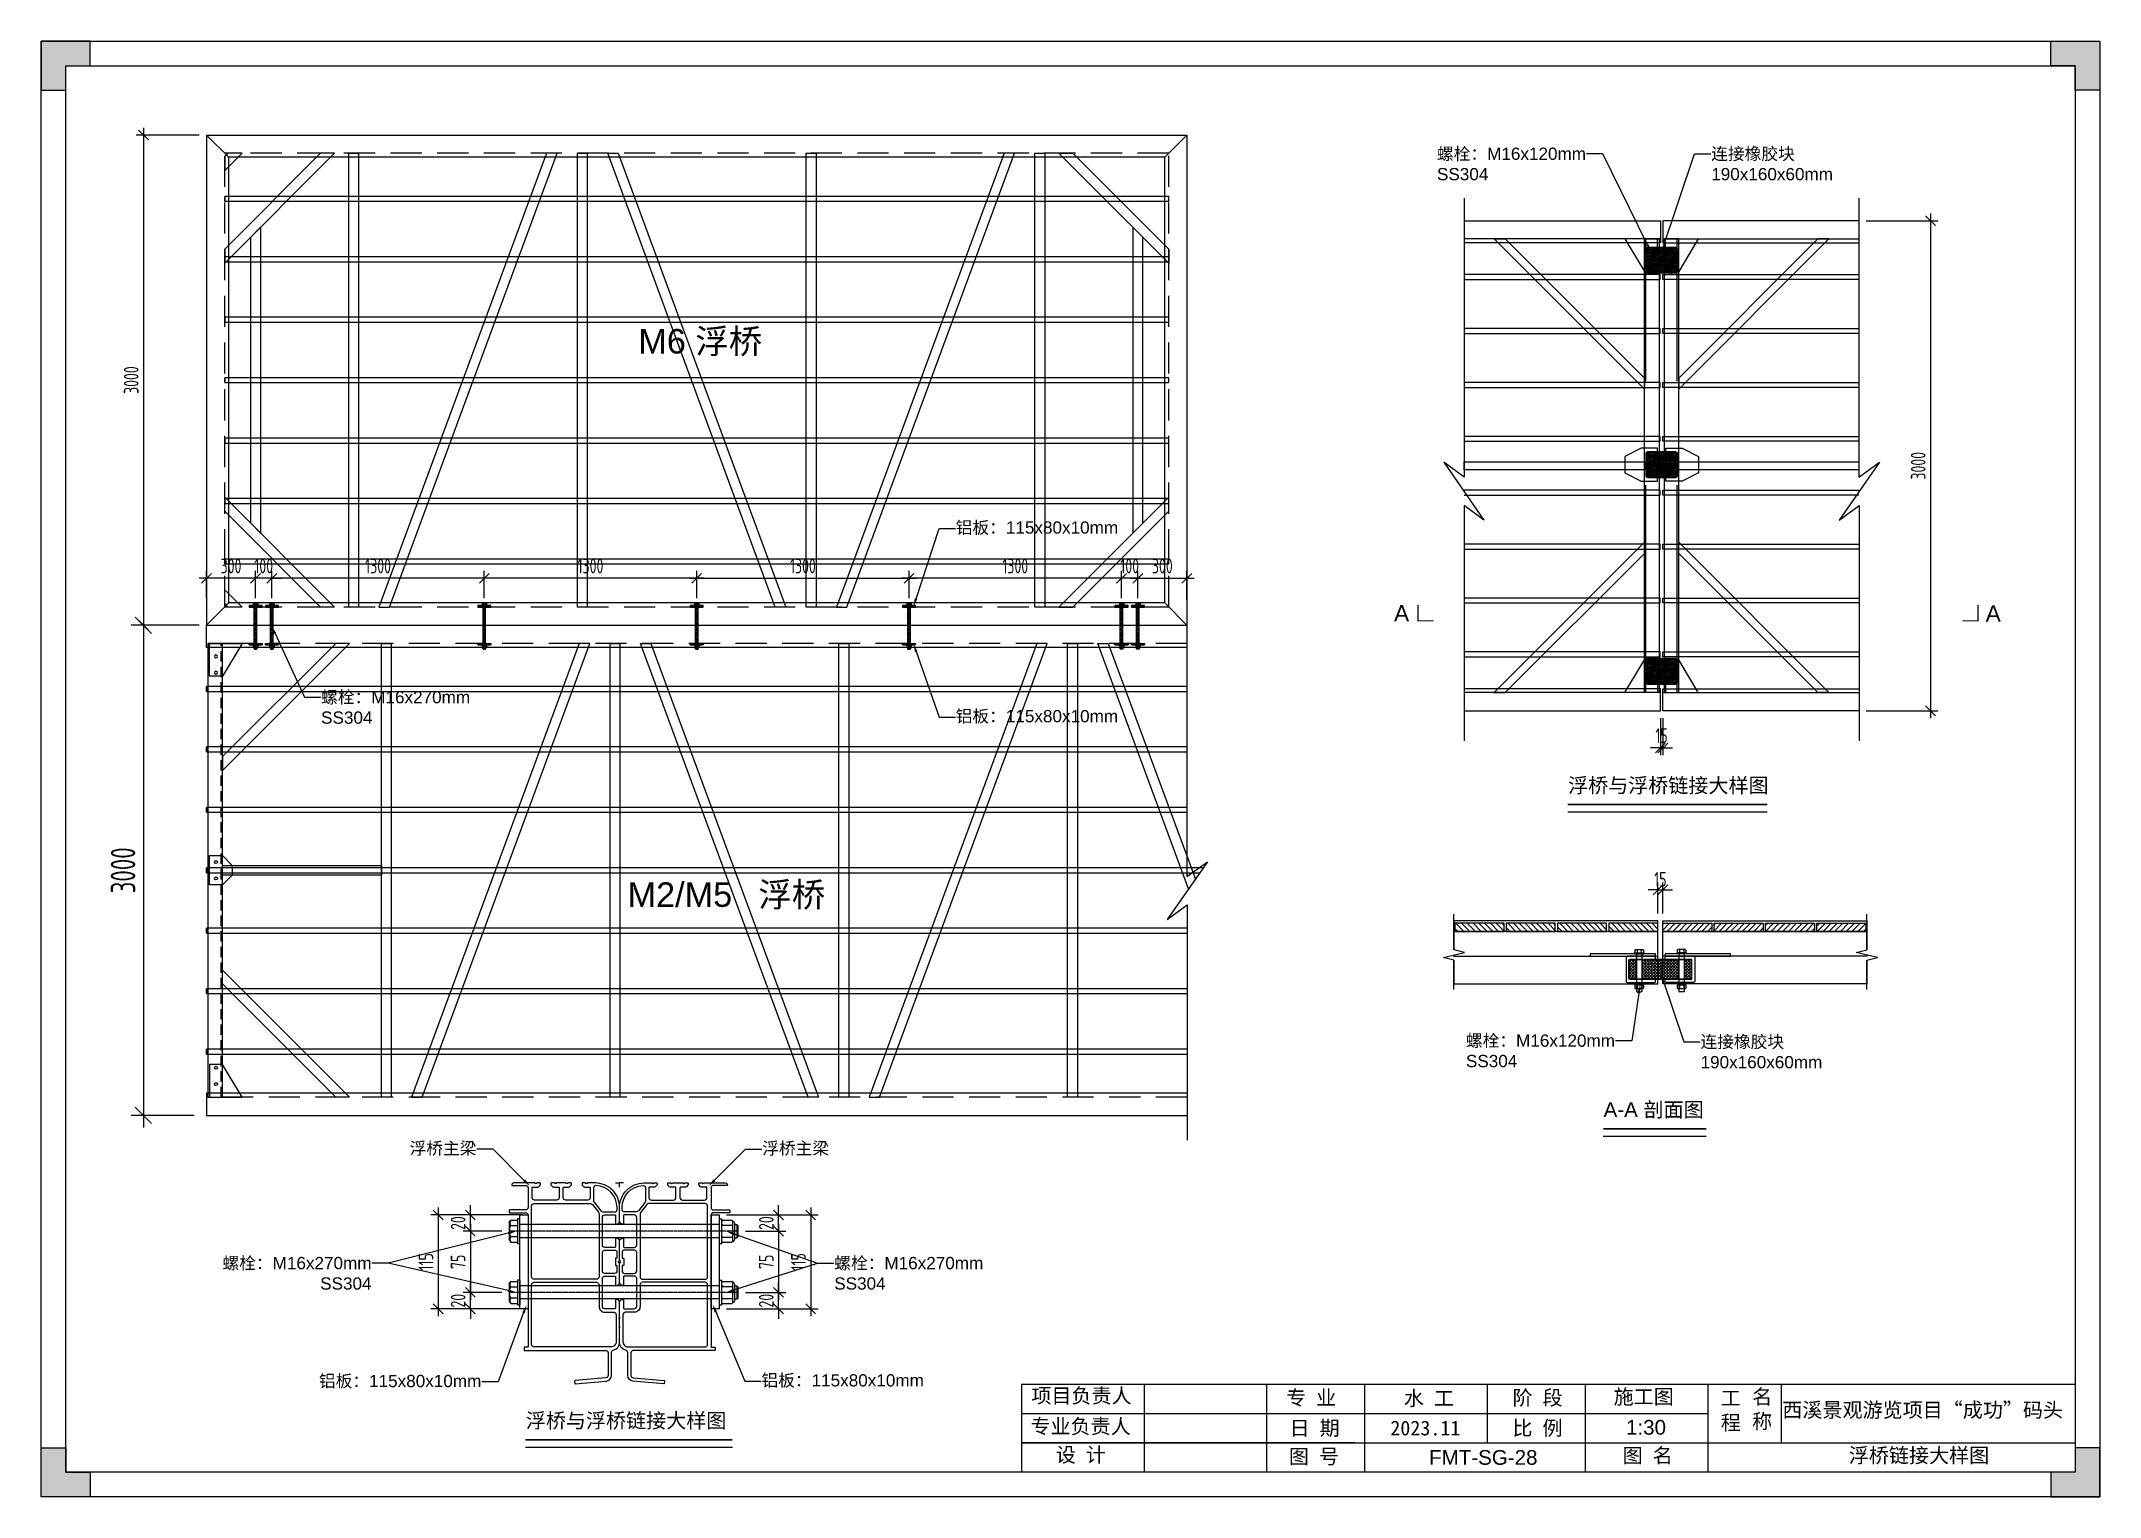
# Model space of a CAD drawing. Header units: millimetres. Extents: x 4 to 2106212, y -117026 to 198097.
# Drawn here: x 2079729 to 2092329, y 181141 to 190051 of the extents above; entities that cross this region are included whole.
import ezdxf
from ezdxf import colors
from ezdxf.entities.mleader import LeaderData, LeaderLine
from ezdxf.enums import TextEntityAlignment as Align
from ezdxf.math import Vec2, Vec3

# ---------------------------------------------------------------- set-up
doc = ezdxf.new("R2010")
doc.units = ezdxf.units.MM
for name, pattern in [('CENTER', [0.6, 0.375, -0.075, 0.075, -0.075]), ('CENTER2', [28.575, 19.05, -3.175, 3.175, -3.175]), ('HIDDEN', [9.525, 6.35, -3.175])]:
    doc.linetypes.add(name, pattern=pattern)
for name, color, linetype in [('HR-dimension', 9, 'Continuous'), ('标注', 9, 'Continuous'), ('螺丝', 7, 'Continuous'), ('连接橡胶块', 150, 'Continuous'), ('连接端梁', 130, 'Continuous'), ('铝横梁', 220, 'Continuous'), ('铺板', 42, 'Continuous')]:
    doc.layers.add(name, color=color, linetype=linetype)
for name, color, linetype, lineweight in [('screw', 33, 'Continuous', 13), ('加强板', 140, 'Continuous', 18), ('图框', 7, 'Continuous', 13), ('型材', 7, 'Continuous', 15), ('文本', 3, 'Continuous', 13), ('橡胶块', 30, 'Continuous', 9), ('虚线', 1, 'CENTER2', 0), ('铝型材', 7, 'Continuous', 13), ('铝斜撑', 241, 'Continuous', 9), ('铝龙骨', 7, 'Continuous', 9)]:
    doc.layers.add(name, color=color, linetype=linetype, lineweight=lineweight)
doc.styles.add('Arial', font='arial.ttf')
doc.styles.add('hztxt', font='ros1.shx', dxfattribs={"width": 0.8, "bigfont": 'hztxt.shx'})
doc.styles.get("Standard").update_dxf_attribs({"font": 'arial.ttf'})
doc.dimstyles.new('DIM-30', dxfattribs={"dimscale": 30, "dimtxt": 3, "dimasz": 2, "dimexe": 1.5, "dimexo": 1.5, "dimgap": 1, "dimtad": 1, "dimdec": 1, "dimdsep": 46, "dimtxsty": 'hztxt', "dimblk": 'OBLIQUE', "dimcen": 0, "dimdle": 1.5, "dimclrd": 9, "dimclre": 9, "dimclrt": 2, "dimadec": 1, "dimazin": 0, "dimtfac": 1, "dimtdec": 1, "dimtix": 1, "dimtmove": 2, "dimatfit": 3, "dimldrblk": 'OBLIQUE', "dimfxl": 15, "dimtolj": 1, "dimtzin": 0, "dimarcsym": 1})
doc.dimstyles.new('DIM-50', dxfattribs={"dimscale": 50, "dimtxt": 3, "dimasz": 2, "dimexe": 1.5, "dimexo": 1.5, "dimgap": 1, "dimtad": 1, "dimdec": 1, "dimdsep": 46, "dimtxsty": 'hztxt', "dimblk": 'OBLIQUE', "dimcen": 0, "dimdle": 1.5, "dimclrd": 9, "dimclre": 9, "dimclrt": 2, "dimadec": 1, "dimazin": 0, "dimtfac": 1, "dimtdec": 1, "dimtix": 1, "dimtmove": 2, "dimatfit": 3, "dimldrblk": 'OBLIQUE', "dimfxl": 15, "dimtolj": 1, "dimtzin": 0, "dimarcsym": 1})
pattern_1 = [(135, (-150147.14, -546133.318), (-17.6776695, -17.6776695), [])]
pattern_2 = [(45, (-2112258.2154, -196125.4851), (-1.3470384182, 1.3470384182), []), (45, (-2112257.3174, -196125.4851), (-1.3470384182, 1.3470384182), [])]

msp = doc.modelspace()

# ---------------------------------------------------------------- texts
at = {"color": 6, "style": 'Arial'}
msp.add_text('浮桥与浮桥链接大样图', height=90, dxfattribs=at).set_placement((2082695.1517, 181562.2923))
at = {"layer": '文本', "color": 6, "char_height": 150, "attachment_point": 1, "style": 'Arial'}
for s, width, insert in [('M6 {\\fSimSun|b0|i0|c134|p2;浮桥}', 1449.946236, (2083383.8314, 188288.8095)), ('M2/M5 {\\fSimSun|b0|i0|c134|p2; 浮桥}', 2158.303126, (2083317.9088, 184901.7379))]:
    msp.add_mtext_dynamic_manual_height_columns(s, width=width, gutter_width=37.5, heights=[0], dxfattribs=dict(at, insert=insert))
at = {"layer": '文本', "color": 6}
note = msp.add_mtext_dynamic_manual_height_columns('{\\C256;1:30\\P}', width=120, gutter_width=0, heights=[124.0928, 0], dxfattribs=dict(at, insert=(2089429.0333, 181611.0502), char_height=90, attachment_point=1, style='Arial'))
at = {"layer": '文本', "insert": (2090792.2863, 181589.494), "char_height": 90, "attachment_point": 1, "style": 'Arial'}
msp.add_mtext('\\P浮桥链接大样图', dxfattribs=at)
at = {"layer": '文本', "color": 6}
note = msp.add_mtext_dynamic_manual_height_columns('{\\C256;FMT-SG-28\\P}', width=120, gutter_width=0, heights=[124.0928, 0], dxfattribs=dict(at, insert=(2088223.5653, 181426.6675), char_height=90, attachment_point=1, style='Arial'))

# ---------------------------------------------------------------- blocks, each defined once
blk = doc.blocks.new('连接加强板')
at = {"layer": '加强板'}
blk.add_lwpolyline([(-194915, -559), (-194915, -359), (-195115, -479), (-195115, -559)], close=True, dxfattribs=at)
for centre in [(-195095, -519), (-194995, -519)]:
    blk.add_circle(centre, 9, dxfattribs=at)
blk = doc.blocks.new('加强板2')
at = {"layer": '加强板'}
blk.add_lwpolyline([(-1925888, 5795953), (-1925788, 5795953), (-1925688, 5795903), (-1925688, 5795803), (-1925788, 5795753), (-1925888, 5795753), (-1925888, 5795953)], dxfattribs=at)
for centre in [(-1925848, 5795903), (-1925848, 5795803)]:
    blk.add_circle(centre, 9, dxfattribs=at)
blk = doc.blocks.new('_Oblique')
at = {"color": 0, "linetype": 'ByBlock', "lineweight": -2}
blk.add_line((-0.5, -0.5), (0.5, 0.5), dxfattribs=at)
blk = doc.blocks.new('*D3282')
at = {"color": 9, "lineweight": -2, "transparency": 16777216}
for p, q in [((3411327, -538349), (3411267, -538349)), ((3411327, -538493), (3411327, -538304)), ((3411327, -538349), (3411357, -538349)), ((3411357, -538493), (3411357, -538304)), ((3411357, -538349), (3411417, -538349))]:
    blk.add_line(p, q, dxfattribs=at)
at = {"layer": 'Defpoints', "color": 0, "transparency": 16777216}
for p in [(3411357, -538349), (3411327, -538538), (3411357, -538538)]:
    blk.add_point(p, dxfattribs=at)
at = {"color": 9, "lineweight": -2, "transparency": 16777216, "xscale": 60, "yscale": 60, "zscale": 60}
blk.add_blockref('_Oblique', (3411327, -538349), dxfattribs=at)
at = {"color": 9, "lineweight": -2, "transparency": 16777216, "xscale": 60, "yscale": 60, "zscale": 60, "rotation": 180}
blk.add_blockref('_Oblique', (3411357, -538349), dxfattribs=at)
at = {"color": 2, "transparency": 16777216, "insert": (3411342, -538284), "char_height": 90, "attachment_point": 5, "style": 'hztxt'}
blk.add_mtext('\\A1;15', dxfattribs=at)
blk = doc.blocks.new('*U3280')
at = {"layer": '铝龙骨', "color": 252}
blk.add_lwpolyline([(-600, -15), (600, -15), (600, 15), (-600, 15)], dxfattribs=at)
blk = doc.blocks.new('*U3281')
at = {"color": 0, "linetype": 'ByBlock', "lineweight": -2, "transparency": 16777216}
for p in [(0, 2310), (0, 1980), (0, 1650), (0, 1320), (0, 990), (0, 660), (0, 330), (0, 0)]:
    blk.add_blockref('*U3280', p, dxfattribs=at)
blk = doc.blocks.new('*U3274')
at = {"layer": '铝龙骨', "color": 252}
blk.add_lwpolyline([(-600, -15), (600, -15), (600, 15), (-600, 15)], dxfattribs=at)
blk = doc.blocks.new('*U3275')
at = {"color": 0, "linetype": 'ByBlock', "lineweight": -2, "transparency": 16777216}
for p in [(0, 2310), (0, 1980), (0, 1650), (0, 1320), (0, 990), (0, 660), (0, 330), (0, 0)]:
    blk.add_blockref('*U3274', p, dxfattribs=at)
blk = doc.blocks.new('橡胶块')
h = blk.add_hatch()
h.set_pattern_fill('ANSI36', color=2, scale=2)
h.paths.add_polyline_path([(0, 70, 0.414213562), (-10, 80), (-180, 80, 0.414213562), (-190, 70), (-190, -70, 0.414213562), (-180, -80), (-10, -80, 0.414213562), (0, -70)])
h.paths.add_polyline_path([(-166.93, 50, -1), (-153.07, 50, -1)], flags=16)
h.paths.add_polyline_path([(-153.07, -50, -1), (-166.93, -50, -1)], flags=16)
h.paths.add_polyline_path([(-36.93, 50, -1), (-23.07, 50, -1)], flags=16)
h.paths.add_polyline_path([(-23.07, -50, -1), (-36.93, -50, -1)], flags=16)
at = {"layer": '橡胶块', "color": 1, "linetype": 'CENTER', "ltscale": 0.36}
for p, q in [((-167.623, 50), (-152.377, 50)), ((-160, 42.377), (-160, 57.623)), ((-22.377, 50), (-37.623, 50)), ((-30, 42.377), (-30, 57.623)), ((-167.623, -50), (-152.377, -50)), ((-160, -42.377), (-160, -57.623)), ((-22.377, -50), (-37.623, -50)), ((-30, -42.377), (-30, -57.623))]:
    blk.add_line(p, q, dxfattribs=at)
at = {"layer": '橡胶块', "color": 2}
blk.add_lwpolyline([(0, 70), (0, -70, -0.414213562), (-10, -80), (-180, -80, -0.414213562), (-190, -70), (-190, 70, -0.414213562), (-180, 80), (-10, 80, -0.414213562)], format="xyb", close=True, dxfattribs=at)
at = {"layer": '橡胶块', "color": 5}
for centre in [(-160, 50), (-30, 50), (-160, -50), (-30, -50)]:
    blk.add_circle(centre, 6.93, dxfattribs=at)
blk = doc.blocks.new('*D1188')
at = {"color": 9, "lineweight": -2, "transparency": 16777216}
for p, q in [((3411342, -537298), (3411342, -537525)), ((3411357, -537298), (3411357, -537525)), ((3411342, -537480), (3411282, -537480)), ((3411342, -537480), (3411357, -537480)), ((3411357, -537480), (3411417, -537480))]:
    blk.add_line(p, q, dxfattribs=at)
at = {"layer": 'Defpoints', "color": 0, "transparency": 16777216}
for p in [(3411342, -537253, 0), (3411357, -537253, 0), (3411357, -537480)]:
    blk.add_point(p, dxfattribs=at)
at = {"color": 9, "lineweight": -2, "transparency": 16777216, "xscale": 60, "yscale": 60, "zscale": 60}
blk.add_blockref('_Oblique', (3411342, -537480), dxfattribs=at)
at = {"color": 9, "lineweight": -2, "transparency": 16777216, "xscale": 60, "yscale": 60, "zscale": 60, "rotation": 180}
blk.add_blockref('_Oblique', (3411357, -537480), dxfattribs=at)
at = {"color": 2, "transparency": 16777216, "insert": (3411349, -537405), "char_height": 90, "attachment_point": 5, "style": 'hztxt'}
blk.add_mtext('\\A1;15', dxfattribs=at)
blk = doc.blocks.new('m161')
at = {"layer": '螺丝'}
for points in [[(2, 13.1, 0.611769), (2, 6.5, 0.611769)], [(2, 6.6, 0.305859), (2, -6.5, 0.305859)], [(110.1, 6.5, -0.61177), (110.1, 13.1, -0.61177)], [(110.1, -6.5, -0.305858), (110.1, 6.6, -0.305858)], [(118.1, 6.5, 0.61177), (118.1, 13.1, 0.61177)], [(118.1, -6.5, 0.305858), (118.1, 6.6, 0.305858)], [(2, -6.5, 0.611769), (2, -13.1, 0.611769)], [(110.1, -13.1, -0.61177), (110.1, -6.5, -0.61177)], [(118.1, -13.1, 0.61177), (118.1, -6.5, 0.61177)]]:
    blk.add_lwpolyline(points, format="xyb", dxfattribs=at)
for points in [[(0, 9.8), (0, -9.8)], [(2, 13.1), (10, 13.1)], [(2, 6.5), (10, 6.5)], [(10, 15), (10, -15)], [(10, 15), (13, 15)], [(10, 13.1), (10, -13.1)], [(13, 15), (13, -15)], [(13, 8), (128.5, 8)], [(101, 15), (104, 15)], [(101, 15), (101, -15)], [(104, 15), (104, -15)], [(104, 12.1), (108.1, 12.1)], [(104, 0), (108.1, 4.1)], [(104, -4.1), (108.1, 0)], [(108.1, 9.8), (108.1, -9.8)], [(110.1, 13.1), (118.1, 13.1)], [(110.1, 6.5), (118.1, 6.5)], [(120.1, 9.8), (120.1, -9.8)], [(128.5, 8), (130, 6.5)], [(130, 6.5), (130, -6.5)], [(2, -6.5), (10, -6.5)], [(2, -13.1), (10, -13.1)], [(10, -15), (13, -15)], [(13, -8), (128.5, -8)], [(101, -15), (104, -15)], [(104, -12.1), (108.1, -12.1)], [(110.1, -6.5), (118.1, -6.5)], [(110.1, -13.1), (118.1, -13.1)], [(128.5, -8), (130, -6.5)]]:
    blk.add_lwpolyline(points, dxfattribs=at)
blk.add_lwpolyline([(108.1, 12.1), (104, 12.1), (104, -12.1), (108.1, -12.1)], close=True, dxfattribs=at)
blk = doc.blocks.new('llk')
at = {"layer": '连接橡胶块'}
h = blk.add_hatch(dxfattribs=at)
h.set_pattern_fill('ANSI37', color=256, scale=2)
h.paths.add_polyline_path([(-74, 60), (-93, 60, 0.414214), (-95, 58), (-95, 2, 0.414214), (-93, 0), (-74, 0)])
h.paths.add_polyline_path([(56, 0), (56, 60), (-56, 60), (-56, 0)])
h.paths.add_polyline_path([(74, 0), (93, 0, 0.414214), (95, 2), (95, 58, 0.414214), (93, 60), (74, 60)])
blk.add_lwpolyline([(-93, 60), (93, 60, -0.414214), (95, 58), (95, 2, -0.414214), (93, 0), (-93, 0, -0.414214), (-95, 2), (-95, 58, -0.414214)], format="xyb", close=True, dxfattribs=at)
for points in [[(-74, 60), (-74, 0)], [(-56, 60), (-56, 0)], [(56, 60), (56, 0)], [(74, 60), (74, 0)]]:
    blk.add_lwpolyline(points, dxfattribs=at)
blk = doc.blocks.new('*U3276')
at = {"layer": '铺板'}
h = blk.add_hatch(dxfattribs=at)
h.set_pattern_fill('ANSI31', color=234, scale=200, angle=90, style=0)
h.set_pattern_definition(pattern_1)
h.paths.add_polyline_path([(150, 25), (-150, 25), (-150, -25), (150, -25)])
at = {"layer": '铺板', "color": 234, "elevation": 0}
blk.add_lwpolyline([(150, 25), (-150, 25), (-150, -25), (150, -25)], close=True, dxfattribs=at)
blk = doc.blocks.new('*U3277')
at = {"color": 0, "linetype": 'ByBlock', "lineweight": -2, "transparency": 16777216}
for p in [(0, 0), (314, 0), (628, 0), (942, 0)]:
    blk.add_blockref('*U3276', p, dxfattribs=at)
blk = doc.blocks.new('*U3278')
at = {"layer": '铺板'}
h = blk.add_hatch(dxfattribs=at)
h.set_pattern_fill('ANSI31', color=234, scale=200, angle=90, style=0)
h.set_pattern_definition(pattern_1)
h.paths.add_polyline_path([(150, 25), (-150, 25), (-150, -25), (150, -25)])
at = {"layer": '铺板', "color": 234, "elevation": 0}
blk.add_lwpolyline([(150, 25), (-150, 25), (-150, -25), (150, -25)], close=True, dxfattribs=at)
blk = doc.blocks.new('*U3279')
at = {"color": 0, "linetype": 'ByBlock', "lineweight": -2, "transparency": 16777216}
for p in [(0, 0), (314, 0), (628, 0), (942, 0)]:
    blk.add_blockref('*U3278', p, dxfattribs=at)
blk = doc.blocks.new('*D1189')
at = {"color": 9, "lineweight": -2, "transparency": 16777216}
for p, q in [((3412995, -534208), (3412995, -537298)), ((3412602, -534253), (3413040, -534253)), ((3412602, -537253), (3413040, -537253))]:
    blk.add_line(p, q, dxfattribs=at)
at = {"layer": 'Defpoints', "color": 0, "transparency": 16777216}
for p in [(3412557, -534253, 0), (3412557, -537253, 0), (3412995, -537253)]:
    blk.add_point(p, dxfattribs=at)
at = {"color": 9, "lineweight": -2, "transparency": 16777216, "xscale": 60, "yscale": 60, "zscale": 60}
for p, rotation in [((3412995, -534253), 90), ((3412995, -537253), 270)]:
    blk.add_blockref('_Oblique', p, dxfattribs=dict(at, rotation=rotation))
at = {"color": 2, "transparency": 16777216, "insert": (3412920, -535753), "char_height": 90, "attachment_point": 5, "rotation": 90, "style": 'hztxt'}
blk.add_mtext('\\A1;3000', dxfattribs=at)
blk = doc.blocks.new('GW-TK')
at = {"layer": '图框', "linetype": 'Continuous', "lineweight": 0}
h = blk.add_hatch(color=256, dxfattribs=at)
h.dxf.hatch_style = 1
h.paths.add_polyline_path([(927183.55, 464715.01), (927183.55, 464705.01), (927188.55, 464705.01), (927188.55, 464710.01), (927193.56, 464710.01), (927193.56, 464715.01)])
h = blk.add_hatch(color=256, dxfattribs=at)
h.dxf.hatch_style = 1
h.paths.add_polyline_path([(927593.55, 464715.01), (927593.55, 464710.01), (927598.55, 464710.01), (927598.55, 464705.01), (927603.55, 464705.01), (927603.55, 464715.01)])
h = blk.add_hatch(color=256, dxfattribs=at)
h.dxf.hatch_style = 1
h.paths.add_polyline_path([(927193.56, 464418.01), (927193.56, 464423.01), (927188.55, 464423.01), (927188.55, 464428.01), (927183.55, 464428.01), (927183.55, 464418.01)])
h = blk.add_hatch(color=256, dxfattribs=at)
h.dxf.hatch_style = 1
h.paths.add_polyline_path([(927603.55, 464418.01), (927603.55, 464428.01), (927598.55, 464428.01), (927598.55, 464423.01), (927593.55, 464423.01), (927593.55, 464418.01)])
at = {"layer": '图框', "linetype": 'Continuous'}
for p, q in [((927383.55, 464441.02), (927383.55, 464423.01)), ((927408.55, 464441.02), (927408.55, 464423.01)), ((927433.55, 464441.02), (927433.55, 464423.01)), ((927453.55, 464441.02), (927453.55, 464423.01)), ((927478.55, 464441.02), (927478.55, 464429.01)), ((927498.55, 464441.02), (927498.55, 464423.01)), ((927523.55, 464441.02), (927523.55, 464423.01)), ((927538.55, 464441.02), (927538.55, 464429.01)), ((927383.55, 464435.01), (927523.55, 464435.01)), ((927451.56, 464429.01), (927383.55, 464429.01)), ((927383.55, 464429.01), (927598.55, 464429.01))]:
    blk.add_line(p, q, dxfattribs=at)
at = {"layer": '图框', "linetype": 'Continuous', "lineweight": 0}
for points in [[(927188.55, 464705.01), (927188.55, 464710.01), (927193.56, 464710.01), (927193.56, 464715.01), (927183.55, 464715.01), (927183.55, 464705.01)], [(927598.55, 464705.01), (927598.55, 464710.01), (927593.55, 464710.01), (927593.55, 464715.01), (927603.55, 464715.01), (927603.55, 464705.01)], [(927188.55, 464428.01), (927188.55, 464423.01), (927193.56, 464423.01), (927193.56, 464418.01), (927183.55, 464418.01), (927183.55, 464428.01)], [(927598.55, 464428.01), (927598.55, 464423.01), (927593.55, 464423.01), (927593.55, 464418.01), (927603.55, 464418.01), (927603.55, 464428.01)]]:
    blk.add_lwpolyline(points, close=True, dxfattribs=at)
at = {"layer": '图框'}
for points in [[(927183.55, 464715.01), (927603.55, 464715.01), (927603.55, 464418.01), (927183.55, 464418.01)], [(927188.55, 464710.01), (927598.55, 464710.01), (927598.55, 464423.01), (927188.55, 464423.01)]]:
    blk.add_lwpolyline(points, close=True, dxfattribs=at)
at = {"layer": '图框', "linetype": 'Continuous'}
blk.add_lwpolyline([(927383.55, 464441.02), (927598.55, 464441.02)], dxfattribs=at)
at = {"layer": '图框', "linetype": 'Continuous', "char_height": 3, "attachment_point": 1}
for s, width, heights, insert in [('{\\fSimSun|b0|i0|c134|p2;项目负责人}', 26.0225, [0], (927385.56, 464440.15)), ('{\\fSimSun|b0|i0|c134|p2;专 业}', 12.8345, [0], (927437.53, 464439.73)), ('{\\fSimSun|b0|i0|c134|p2;阶 段}', 17.4775, [0], (927483.73, 464439.73)), ('{\\fSimSun|b0|i0|c134|p2;工 程}', 5.2119, [0], (927526.21, 464439.66)), ('{\\fSimSun|b0|i0|c134|p2;名 称}', 5.2119, [0], (927532.62, 464439.93)), ('{\\fSimSun|b0|i0|c134|p2;专业负责人}', 24.6361, [2.04], (927385.39, 464433.9)), ('{\\fSimSun|b0|i0|c134|p2;日 期}', 11.224, [0], (927438.25, 464433.55)), ('{\\fSimSun|b0|i0|c134|p2;比 例}', 10.9146, [0], (927483.71, 464433.55)), ('{\\fSimSun|b0|i0|c134|p2;设 计}', 16.2353, [0], (927390.55, 464428.09)), ('{\\fSimSun|b0|i0|c134|p2;图 号}', 23.6261, [0], (927438.11, 464427.75)), ('{\\fSimSun|b0|i0|c134|p2;图 名}', 12.066, [0], (927506.19, 464427.94))]:
    blk.add_mtext_dynamic_manual_height_columns(s, width=width, gutter_width=17.5, heights=heights, dxfattribs=dict(at, insert=insert))
at = {"layer": '图框', "color": 3, "linetype": 'Continuous', "char_height": 3, "attachment_point": 1}
for s, width, insert in [('{\\fSimSun|b0|i0|c134|p2;水 工}', 11.224, (927461.55, 464439.63)), ('\\pt9;{\\fSimSun|b0|i0|c134|p2;施工图}', 18.6303, (927504.36, 464439.94)), ('\\pt9;{\\fSimSun|b0|i0|c134|p2;西溪景观游览项目“成功”码头}', 60.0149, (927538.77, 464437.24)), ('{\\fSimSun|b0|i0|c134|p2;2023.11}', 11.224, (927458.8, 464433.55))]:
    blk.add_mtext_dynamic_manual_height_columns(s, width=width, gutter_width=17.5, heights=[0], dxfattribs=dict(at, insert=insert))
blk = doc.blocks.new('*D1139')
at = {"layer": 'Defpoints', "color": 0, "transparency": 16777216}
for p in [(2080741, 189476, 0), (2080355, 186476), (2080741, 186476, 0)]:
    blk.add_point(p, dxfattribs=at)
at = {"layer": '标注', "color": 9, "lineweight": -2, "transparency": 16777216}
for p, q in [((2080355, 189521), (2080355, 186431)), ((2080696, 189476), (2080310, 189476)), ((2080696, 186476), (2080310, 186476))]:
    blk.add_line(p, q, dxfattribs=at)
at = {"layer": '标注', "color": 9, "lineweight": -2, "transparency": 16777216, "xscale": 60, "yscale": 60, "zscale": 60}
for p, rotation in [((2080355, 189476), 90), ((2080355, 186476), 270)]:
    blk.add_blockref('_Oblique', p, dxfattribs=dict(at, rotation=rotation))
at = {"layer": '标注', "color": 2, "transparency": 16777216, "insert": (2080280, 187976), "char_height": 90, "attachment_point": 5, "rotation": 90, "style": 'hztxt'}
blk.add_mtext('\\A1;3000', dxfattribs=at)
blk = doc.blocks.new('外六角螺丝M16')
at = {"layer": 'screw', "linetype": 'Continuous', "lineweight": 15}
for p, q in [((-11, 0), (-14, -2)), ((11, 0), (-11, 0)), ((15, -10), (-15, -10)), ((-15, -10), (-15, -13)), ((15, -13), (-15, -13)), ((-14, -2), (-14, -10)), ((13, -10), (-14, -10)), ((9, -10), (-9, -10)), ((-8, -255), (-8, -13)), ((-7, -10), (-7, -2)), ((7, -2), (7, -10)), ((8, -255), (8, -13)), ((11, 0), (13, -2)), ((13, -2), (13, -10)), ((15, -13), (15, -10)), ((-15, -255), (-15, -258)), ((-14, -259), (-14, -271)), ((-12, -272), (-14, -271)), ((-14, -259), (-12, -258)), ((-12, -272), (12, -272)), ((-9, -258), (-7, -259)), ((-7, -271), (-9, -272)), ((-6, -258), (-7, -259)), ((-7, -259), (-7, -271)), ((-7, -271), (-6, -272)), ((6, -258), (7, -259)), ((7, -271), (6, -272)), ((9, -258), (7, -259)), ((7, -259), (7, -271)), ((7, -271), (9, -272)), ((13, -259), (12, -258)), ((12, -272), (13, -271)), ((13, -259), (13, -271)), ((15, -255), (15, -258))]:
    blk.add_line(p, q, dxfattribs=at)
at = {"layer": 'screw', "color": 1, "linetype": 'CENTER', "ltscale": 0.501624}
blk.add_line((0, -280), (0, 0), dxfattribs=at)
at = {"layer": 'screw'}
for p, q in [((15, -255), (-15, -255)), ((-15, -258), (15, -258)), ((-10, -274), (10, -274)), ((-8, -274), (-8, -279)), ((8, -279), (-8, -279)), ((-7, -280), (7, -280)), ((7, -280), (8, -279)), ((8, -274), (8, -279))]:
    blk.add_line(p, q, dxfattribs=at)
at = {"layer": 'screw', "lineweight": 15}
blk.add_line((-8, -279), (-7, -280), dxfattribs=at)
at = {"layer": 'screw', "linetype": 'Continuous', "lineweight": 15}
for centre, radius, start, end in [((0, -14), 14.1, 60.2187, 119.7813), ((-10, -6), 5.59, 54.4874, 125.5126), ((10, -6), 5.59, 54.4874, 125.5126)]:
    blk.add_arc(centre, radius, start, end, dxfattribs=at)
at = {"layer": 'screw'}
for centre, start, end in [((-9, -271), 196.9518, 260.1348), ((9, -271), 279.8649, 343.0479)]:
    blk.add_arc(centre, 3.4, start, end, dxfattribs=at)
blk = doc.blocks.new('*D1140')
at = {"layer": 'Defpoints', "color": 0, "transparency": 16777216}
for p in [(2126199, 183669, 0), (2125813, 180669), (2126199, 180669, 0)]:
    blk.add_point(p, dxfattribs=at)
at = {"layer": '标注', "color": 9, "lineweight": -2, "transparency": 16777216}
for p, q in [((2125813, 183744), (2125813, 180594)), ((2126124, 183669), (2125738, 183669)), ((2126124, 180669), (2125738, 180669))]:
    blk.add_line(p, q, dxfattribs=at)
at = {"layer": '标注', "color": 9, "lineweight": -2, "transparency": 16777216, "xscale": 100, "yscale": 100, "zscale": 100}
for p, rotation in [((2125813, 183669), 90), ((2125813, 180669), 270)]:
    blk.add_blockref('_Oblique', p, dxfattribs=dict(at, rotation=rotation))
at = {"layer": '标注', "color": 2, "transparency": 16777216, "insert": (2125688, 182169), "char_height": 150, "attachment_point": 5, "rotation": 90, "style": 'hztxt'}
blk.add_mtext('\\A1;3000', dxfattribs=at)
blk = doc.blocks.new('*U1144')
at = {"layer": '加强板', "rotation": 90.00000000000001}
blk.add_blockref('连接加强板', (-459, 195015), dxfattribs=at)
blk = doc.blocks.new('*U1145')
at = {"color": 0, "linetype": 'ByBlock', "lineweight": -2, "transparency": 16777216}
blk.add_blockref('*U1144', (0, 0), dxfattribs=at)
blk = doc.blocks.new('*U1146')
at = {"layer": '加强板', "rotation": 90.00000000000001}
blk.add_blockref('连接加强板', (-459, 195015), dxfattribs=at)
blk = doc.blocks.new('*U1147')
at = {"color": 0, "linetype": 'ByBlock', "lineweight": -2, "transparency": 16777216}
blk.add_blockref('*U1146', (0, 0), dxfattribs=at)
blk = doc.blocks.new('*U1148')
at = {"layer": '加强板'}
blk.add_lwpolyline([(10, -90), (-70, -90), (-70, 90), (10, 90), (70, 30), (70, -30), (10, -90)], dxfattribs=at)
for centre in [(-30, 50), (-30, -50)]:
    blk.add_circle(centre, 9, dxfattribs=at)
blk = doc.blocks.new('*U1149')
at = {"color": 0, "linetype": 'ByBlock', "lineweight": -2, "transparency": 16777216}
blk.add_blockref('*U1148', (0, 0), dxfattribs=at)
blk = doc.blocks.new('*U1150')
at = {"color": 252}
for points in [[(3000, 1500), (2864, 1364), (-2864, 1364), (-3000, 1500), (3000, 1500)], [(3000, -1500), (2864, -1364), (-2864, -1364), (-3000, -1500), (3000, -1500)]]:
    blk.add_lwpolyline(points, dxfattribs=at)
at = {"color": 252, "elevation": 0}
for points in [[(-3000, -1500), (-2864, -1364), (-2864, 1364), (-3000, 1500), (-3000, -1500)], [(3000, -1500), (2864, -1364), (2864, 1364), (3000, 1500), (3000, -1500)]]:
    blk.add_lwpolyline(points, dxfattribs=at)
at = {"layer": '虚线', "color": 252, "linetype": 'HIDDEN', "ltscale": 30}
for p, q in [((2889, 1389), (-2889, 1389)), ((-2889, -1389, 0), (-2889, 1389, 0)), ((2889, -1389, 0), (2889, 1389, 0)), ((2889, -1389), (-2889, -1389))]:
    blk.add_line(p, q, dxfattribs=at)
at = {"layer": '铝横梁', "color": 252, "elevation": 0}
for points in [[(-2868, 1389), (-2889, 1368), (-2889, 1283), (-2783, 1389)], [(-2130, -1389), (-2130, 1389), (-2070, 1389), (-2070, -1389)], [(-1881, -1389), (-855, 1389), (-919, 1389), (-1945, -1389)], [(-730, -1389), (-730, 1389), (-670, 1389), (-670, -1389)], [(481, -1389), (-545, 1389), (-481, 1389), (545, -1389)], [(670, -1389), (670, 1389), (730, 1389), (730, -1389)], [(919, -1389), (1945, 1389), (1881, 1389), (855, -1389)], [(2070, -1389), (2070, 1389), (2130, 1389), (2130, -1389)], [(-2730, -876), (-2730, 876), (-2670, 936), (-2670, -936)], [(2730, -876), (2730, 876), (2670, 936), (2670, -936)], [(-2868, -1389), (-2889, -1368), (-2889, -1283), (-2783, -1389)]]:
    blk.add_lwpolyline(points, close=True, dxfattribs=at)
at = {"layer": '铝横梁', "color": 252}
for points in [[(-2302, 1389), (-2889, 802), (-2889, 717), (-2217, 1389)], [(2302, 1389), (2889, 802), (2889, 717), (2217, 1389)], [(-2302, -1389), (-2889, -802), (-2889, -717), (-2217, -1389)], [(2302, -1389), (2889, -802), (2889, -717), (2217, -1389)]]:
    blk.add_lwpolyline(points, close=True, dxfattribs=at)
at = {"layer": '铝龙骨', "color": 252}
for points in [[(-2889, 1095), (-2889, 1125), (-2889, 1095), (2889, 1095), (2889, 1125), (-2889, 1125)], [(-2889, 725), (-2889, 755), (-2889, 725), (2889, 725), (2889, 755), (-2889, 755)], [(-2889, 355), (-2889, 385), (-2889, 355), (2889, 355), (2889, 385), (-2889, 385)], [(-2889, -15), (-2889, 15), (-2889, -15), (2889, -15), (2889, 15), (-2889, 15)], [(-2889, -385), (-2889, -355), (-2889, -385), (2889, -385), (2889, -355), (-2889, -355)], [(-2889, -755), (-2889, -725), (-2889, -755), (2889, -755), (2889, -725), (-2889, -725)], [(-2889, -1125), (-2889, -1095), (-2889, -1125), (2889, -1125), (2889, -1095), (-2889, -1095)]]:
    blk.add_lwpolyline(points, dxfattribs=at)
blk = doc.blocks.new('*U1151')
at = {"color": 0, "linetype": 'ByBlock', "lineweight": -2, "transparency": 16777216}
blk.add_blockref('*U1150', (0, 0), dxfattribs=at)
blk = doc.blocks.new('*D1152')
at = {"color": 9, "lineweight": -2, "transparency": 16777216}
for p, q in [((2086396, 186763), (2086786, 186763)), ((2086441, 186642), (2086441, 186808)), ((2086741, 186632), (2086741, 186808))]:
    blk.add_line(p, q, dxfattribs=at)
at = {"layer": 'Defpoints', "color": 0, "transparency": 16777216}
for p in [(2086741, 186763), (2086441, 186597, 0), (2086741, 186587, 0)]:
    blk.add_point(p, dxfattribs=at)
at = {"color": 9, "lineweight": -2, "transparency": 16777216, "xscale": 60, "yscale": 60, "zscale": 60, "rotation": 180}
blk.add_blockref('_Oblique', (2086441, 186763), dxfattribs=at)
at = {"color": 9, "lineweight": -2, "transparency": 16777216, "xscale": 60, "yscale": 60, "zscale": 60}
blk.add_blockref('_Oblique', (2086741, 186763), dxfattribs=at)
at = {"color": 2, "transparency": 16777216, "insert": (2086591, 186838), "char_height": 90, "attachment_point": 5, "style": 'hztxt'}
blk.add_mtext('\\A1;300', dxfattribs=at)
blk = doc.blocks.new('*D1153')
at = {"color": 9, "lineweight": -2, "transparency": 16777216}
for p, q in [((2086341, 186763), (2086281, 186763)), ((2086341, 186642), (2086341, 186808)), ((2086441, 186763), (2086341, 186763)), ((2086441, 186642), (2086441, 186808)), ((2086441, 186763), (2086501, 186763))]:
    blk.add_line(p, q, dxfattribs=at)
at = {"layer": 'Defpoints', "color": 0, "transparency": 16777216}
for p in [(2086341, 186763), (2086341, 186597, 0), (2086441, 186597, 0)]:
    blk.add_point(p, dxfattribs=at)
at = {"color": 9, "lineweight": -2, "transparency": 16777216, "xscale": 60, "yscale": 60, "zscale": 60}
blk.add_blockref('_Oblique', (2086341, 186763), dxfattribs=at)
at = {"color": 9, "lineweight": -2, "transparency": 16777216, "xscale": 60, "yscale": 60, "zscale": 60, "rotation": 180}
blk.add_blockref('_Oblique', (2086441, 186763), dxfattribs=at)
at = {"color": 2, "transparency": 16777216, "insert": (2086391, 186838), "char_height": 90, "attachment_point": 5, "style": 'hztxt'}
blk.add_mtext('\\A1;100', dxfattribs=at)
blk = doc.blocks.new('*D1154')
at = {"color": 9, "lineweight": -2, "transparency": 16777216}
for p, q in [((2086386, 186763), (2084996, 186763)), ((2085041, 186642), (2085041, 186808)), ((2086341, 186642), (2086341, 186808))]:
    blk.add_line(p, q, dxfattribs=at)
at = {"layer": 'Defpoints', "color": 0, "transparency": 16777216}
for p in [(2085041, 186763), (2085041, 186597, 0), (2086341, 186597, 0)]:
    blk.add_point(p, dxfattribs=at)
at = {"color": 9, "lineweight": -2, "transparency": 16777216, "xscale": 60, "yscale": 60, "zscale": 60, "rotation": 180}
blk.add_blockref('_Oblique', (2085041, 186763), dxfattribs=at)
at = {"color": 9, "lineweight": -2, "transparency": 16777216, "xscale": 60, "yscale": 60, "zscale": 60}
blk.add_blockref('_Oblique', (2086341, 186763), dxfattribs=at)
at = {"color": 2, "transparency": 16777216, "insert": (2085691, 186838), "char_height": 90, "attachment_point": 5, "style": 'hztxt'}
blk.add_mtext('\\A1;1300', dxfattribs=at)
blk = doc.blocks.new('*D1155')
at = {"color": 9, "lineweight": -2, "transparency": 16777216}
for p, q in [((2083786, 186763), (2082396, 186763)), ((2082441, 186642), (2082441, 186808)), ((2083741, 186642), (2083741, 186808))]:
    blk.add_line(p, q, dxfattribs=at)
at = {"layer": 'Defpoints', "color": 0, "transparency": 16777216}
for p in [(2082441, 186763), (2082441, 186597, 0), (2083741, 186597, 0)]:
    blk.add_point(p, dxfattribs=at)
at = {"color": 9, "lineweight": -2, "transparency": 16777216, "xscale": 60, "yscale": 60, "zscale": 60, "rotation": 180}
blk.add_blockref('_Oblique', (2082441, 186763), dxfattribs=at)
at = {"color": 9, "lineweight": -2, "transparency": 16777216, "xscale": 60, "yscale": 60, "zscale": 60}
blk.add_blockref('_Oblique', (2083741, 186763), dxfattribs=at)
at = {"color": 2, "transparency": 16777216, "insert": (2083091, 186838), "char_height": 90, "attachment_point": 5, "style": 'hztxt'}
blk.add_mtext('\\A1;1300', dxfattribs=at)
blk = doc.blocks.new('*D1156')
at = {"color": 9, "lineweight": -2, "transparency": 16777216}
for p, q in [((2082486, 186763), (2081096, 186763)), ((2081141, 186642), (2081141, 186808)), ((2082441, 186642), (2082441, 186808))]:
    blk.add_line(p, q, dxfattribs=at)
at = {"layer": 'Defpoints', "color": 0, "transparency": 16777216}
for p in [(2081141, 186763), (2081141, 186597, 0), (2082441, 186597, 0)]:
    blk.add_point(p, dxfattribs=at)
at = {"color": 9, "lineweight": -2, "transparency": 16777216, "xscale": 60, "yscale": 60, "zscale": 60, "rotation": 180}
blk.add_blockref('_Oblique', (2081141, 186763), dxfattribs=at)
at = {"color": 9, "lineweight": -2, "transparency": 16777216, "xscale": 60, "yscale": 60, "zscale": 60}
blk.add_blockref('_Oblique', (2082441, 186763), dxfattribs=at)
at = {"color": 2, "transparency": 16777216, "insert": (2081791, 186838), "char_height": 90, "attachment_point": 5, "style": 'hztxt'}
blk.add_mtext('\\A1;1300', dxfattribs=at)
blk = doc.blocks.new('*D1157')
at = {"color": 9, "lineweight": -2, "transparency": 16777216}
for p, q in [((2081041, 186763), (2080981, 186763)), ((2081041, 186642), (2081041, 186808)), ((2081141, 186763), (2081041, 186763)), ((2081141, 186642), (2081141, 186808)), ((2081141, 186763), (2081201, 186763))]:
    blk.add_line(p, q, dxfattribs=at)
at = {"layer": 'Defpoints', "color": 0, "transparency": 16777216}
for p in [(2081041, 186763), (2081041, 186597, 0), (2081141, 186597, 0)]:
    blk.add_point(p, dxfattribs=at)
at = {"color": 9, "lineweight": -2, "transparency": 16777216, "xscale": 60, "yscale": 60, "zscale": 60}
blk.add_blockref('_Oblique', (2081041, 186763), dxfattribs=at)
at = {"color": 9, "lineweight": -2, "transparency": 16777216, "xscale": 60, "yscale": 60, "zscale": 60, "rotation": 180}
blk.add_blockref('_Oblique', (2081141, 186763), dxfattribs=at)
at = {"color": 2, "transparency": 16777216, "insert": (2081091, 186838), "char_height": 90, "attachment_point": 5, "style": 'hztxt'}
blk.add_mtext('\\A1;100', dxfattribs=at)
blk = doc.blocks.new('*D1158')
at = {"color": 9, "lineweight": -2, "transparency": 16777216}
for p, q in [((2081086, 186763), (2080696, 186763)), ((2080741, 186642), (2080741, 186808)), ((2081041, 186642), (2081041, 186808))]:
    blk.add_line(p, q, dxfattribs=at)
at = {"layer": 'Defpoints', "color": 0, "transparency": 16777216}
for p in [(2080741, 186763), (2080741, 186597, 0), (2081041, 186597, 0)]:
    blk.add_point(p, dxfattribs=at)
at = {"color": 9, "lineweight": -2, "transparency": 16777216, "xscale": 60, "yscale": 60, "zscale": 60, "rotation": 180}
blk.add_blockref('_Oblique', (2080741, 186763), dxfattribs=at)
at = {"color": 9, "lineweight": -2, "transparency": 16777216, "xscale": 60, "yscale": 60, "zscale": 60}
blk.add_blockref('_Oblique', (2081041, 186763), dxfattribs=at)
at = {"color": 2, "transparency": 16777216, "insert": (2080891, 186838), "char_height": 90, "attachment_point": 5, "style": 'hztxt'}
blk.add_mtext('\\A1;300', dxfattribs=at)
blk = doc.blocks.new('*D1159')
at = {"color": 9, "lineweight": -2, "transparency": 16777216}
for p, q in [((2083696, 186763), (2085086, 186763)), ((2083741, 186642), (2083741, 186808)), ((2085041, 186642), (2085041, 186808))]:
    blk.add_line(p, q, dxfattribs=at)
at = {"layer": 'Defpoints', "color": 0, "transparency": 16777216}
for p in [(2085041, 186763), (2083741, 186597, 0), (2085041, 186597, 0)]:
    blk.add_point(p, dxfattribs=at)
at = {"color": 9, "lineweight": -2, "transparency": 16777216, "xscale": 60, "yscale": 60, "zscale": 60, "rotation": 180}
blk.add_blockref('_Oblique', (2083741, 186763), dxfattribs=at)
at = {"color": 9, "lineweight": -2, "transparency": 16777216, "xscale": 60, "yscale": 60, "zscale": 60}
blk.add_blockref('_Oblique', (2085041, 186763), dxfattribs=at)
at = {"color": 2, "transparency": 16777216, "insert": (2084391, 186838), "char_height": 90, "attachment_point": 5, "style": 'hztxt'}
blk.add_mtext('\\A1;1300', dxfattribs=at)
blk = doc.blocks.new('*D1160')
at = {"color": 9, "lineweight": -2, "transparency": 16777216}
for p, q in [((2084039, 182767), (2084287, 182767)), ((2084242, 182812), (2084242, 182347)), ((2084039, 182392), (2084287, 182392))]:
    blk.add_line(p, q, dxfattribs=at)
at = {"layer": 'Defpoints', "color": 0, "transparency": 16777216}
for p in [(2083994, 182767), (2083994, 182392), (2084242, 182392)]:
    blk.add_point(p, dxfattribs=at)
at = {"color": 9, "lineweight": -2, "transparency": 16777216, "xscale": 60, "yscale": 60, "zscale": 60}
for p, rotation in [((2084242, 182767), 90), ((2084242, 182392), 270)]:
    blk.add_blockref('_Oblique', p, dxfattribs=dict(at, rotation=rotation))
at = {"color": 2, "transparency": 16777216, "insert": (2084167, 182579), "char_height": 90, "attachment_point": 5, "rotation": 90, "style": 'hztxt'}
blk.add_mtext('\\A1;75', dxfattribs=at)
blk = doc.blocks.new('*D1162')
at = {"color": 9, "lineweight": -2, "transparency": 16777216}
for p, q in [((2083924, 182866), (2084287, 182866)), ((2084242, 182866), (2084242, 182926)), ((2084242, 182767), (2084242, 182866)), ((2084039, 182767), (2084287, 182767)), ((2084242, 182767), (2084242, 182707))]:
    blk.add_line(p, q, dxfattribs=at)
at = {"layer": 'Defpoints', "color": 0, "transparency": 16777216}
for p in [(2083879, 182866), (2084242, 182866), (2083994, 182767)]:
    blk.add_point(p, dxfattribs=at)
at = {"color": 9, "lineweight": -2, "transparency": 16777216, "xscale": 60, "yscale": 60, "zscale": 60}
for p, rotation in [((2084242, 182866), 270), ((2084242, 182767), 90)]:
    blk.add_blockref('_Oblique', p, dxfattribs=dict(at, rotation=rotation))
at = {"color": 2, "transparency": 16777216, "insert": (2084167, 182816), "char_height": 90, "attachment_point": 5, "rotation": 90, "style": 'hztxt'}
blk.add_mtext('\\A1;20', dxfattribs=at)
blk = doc.blocks.new('*D1163')
at = {"color": 9, "lineweight": -2, "transparency": 16777216}
for p, q in [((2084242, 182392), (2084242, 182452)), ((2084039, 182392), (2084287, 182392)), ((2084242, 182291), (2084242, 182392)), ((2083924, 182291), (2084287, 182291)), ((2084242, 182291), (2084242, 182231))]:
    blk.add_line(p, q, dxfattribs=at)
at = {"layer": 'Defpoints', "color": 0, "transparency": 16777216}
for p in [(2083994, 182392), (2084242, 182392), (2083879, 182291)]:
    blk.add_point(p, dxfattribs=at)
at = {"color": 9, "lineweight": -2, "transparency": 16777216, "xscale": 60, "yscale": 60, "zscale": 60}
for p, rotation in [((2084242, 182392), 270), ((2084242, 182291), 90)]:
    blk.add_blockref('_Oblique', p, dxfattribs=dict(at, rotation=rotation))
at = {"color": 2, "transparency": 16777216, "insert": (2084167, 182341), "char_height": 90, "attachment_point": 5, "rotation": 90, "style": 'hztxt'}
blk.add_mtext('\\A1;20', dxfattribs=at)
blk = doc.blocks.new('*D1164')
at = {"color": 9, "lineweight": -2, "transparency": 16777216}
for p, q in [((2083924, 182866), (2084484, 182866)), ((2084439, 182911), (2084439, 182246)), ((2083924, 182291), (2084484, 182291))]:
    blk.add_line(p, q, dxfattribs=at)
at = {"layer": 'Defpoints', "color": 0, "transparency": 16777216}
for p in [(2083879, 182866), (2083879, 182291), (2084439, 182291)]:
    blk.add_point(p, dxfattribs=at)
at = {"color": 9, "lineweight": -2, "transparency": 16777216, "xscale": 60, "yscale": 60, "zscale": 60}
for p, rotation in [((2084439, 182866), 90), ((2084439, 182291), 270)]:
    blk.add_blockref('_Oblique', p, dxfattribs=dict(at, rotation=rotation))
at = {"color": 2, "transparency": 16777216, "insert": (2084364, 182579), "char_height": 90, "attachment_point": 5, "rotation": 90, "style": 'hztxt'}
blk.add_mtext('\\A1;115', dxfattribs=at)
blk = doc.blocks.new('*D1166')
at = {"color": 9, "lineweight": -2, "transparency": 16777216}
for p, q in [((2082549, 182767), (2082311, 182767)), ((2082356, 182812), (2082356, 182347)), ((2082549, 182392), (2082311, 182392))]:
    blk.add_line(p, q, dxfattribs=at)
at = {"layer": 'Defpoints', "color": 0, "transparency": 16777216}
for p in [(2082594, 182767), (2082356, 182392), (2082594, 182392)]:
    blk.add_point(p, dxfattribs=at)
at = {"color": 9, "lineweight": -2, "transparency": 16777216, "xscale": 60, "yscale": 60, "zscale": 60}
for p, rotation in [((2082356, 182767), 90), ((2082356, 182392), 270)]:
    blk.add_blockref('_Oblique', p, dxfattribs=dict(at, rotation=rotation))
at = {"color": 2, "transparency": 16777216, "insert": (2082281, 182579), "char_height": 90, "attachment_point": 5, "rotation": 90, "style": 'hztxt'}
blk.add_mtext('\\A1;75', dxfattribs=at)
blk = doc.blocks.new('*D1167')
at = {"color": 9, "lineweight": -2, "transparency": 16777216}
for p, q in [((2082674, 182866), (2082311, 182866)), ((2082356, 182866), (2082356, 182926)), ((2082356, 182767), (2082356, 182866)), ((2082549, 182767), (2082311, 182767)), ((2082356, 182767), (2082356, 182707))]:
    blk.add_line(p, q, dxfattribs=at)
at = {"layer": 'Defpoints', "color": 0, "transparency": 16777216}
for p in [(2082356, 182866), (2082719, 182866), (2082594, 182767)]:
    blk.add_point(p, dxfattribs=at)
at = {"color": 9, "lineweight": -2, "transparency": 16777216, "xscale": 60, "yscale": 60, "zscale": 60}
for p, rotation in [((2082356, 182866), 270), ((2082356, 182767), 90)]:
    blk.add_blockref('_Oblique', p, dxfattribs=dict(at, rotation=rotation))
at = {"color": 2, "transparency": 16777216, "insert": (2082281, 182816), "char_height": 90, "attachment_point": 5, "rotation": 90, "style": 'hztxt'}
blk.add_mtext('\\A1;20', dxfattribs=at)
blk = doc.blocks.new('*D1168')
at = {"color": 9, "lineweight": -2, "transparency": 16777216}
for p, q in [((2082356, 182392), (2082356, 182452)), ((2082549, 182392), (2082311, 182392)), ((2082356, 182291), (2082356, 182392)), ((2082674, 182291), (2082311, 182291)), ((2082356, 182291), (2082356, 182231))]:
    blk.add_line(p, q, dxfattribs=at)
at = {"layer": 'Defpoints', "color": 0, "transparency": 16777216}
for p in [(2082356, 182392), (2082594, 182392), (2082719, 182291)]:
    blk.add_point(p, dxfattribs=at)
at = {"color": 9, "lineweight": -2, "transparency": 16777216, "xscale": 60, "yscale": 60, "zscale": 60}
for p, rotation in [((2082356, 182392), 270), ((2082356, 182291), 90)]:
    blk.add_blockref('_Oblique', p, dxfattribs=dict(at, rotation=rotation))
at = {"color": 2, "transparency": 16777216, "insert": (2082281, 182341), "char_height": 90, "attachment_point": 5, "rotation": 90, "style": 'hztxt'}
blk.add_mtext('\\A1;20', dxfattribs=at)
blk = doc.blocks.new('*D1165')
at = {"color": 9, "lineweight": -2, "transparency": 16777216}
for p, q in [((2082674, 182866), (2082114, 182866)), ((2082159, 182911), (2082159, 182246)), ((2082674, 182291), (2082114, 182291))]:
    blk.add_line(p, q, dxfattribs=at)
at = {"layer": 'Defpoints', "color": 0, "transparency": 16777216}
for p in [(2082719, 182866), (2082159, 182291), (2082719, 182291)]:
    blk.add_point(p, dxfattribs=at)
at = {"color": 9, "lineweight": -2, "transparency": 16777216, "xscale": 60, "yscale": 60, "zscale": 60}
for p, rotation in [((2082159, 182866), 90), ((2082159, 182291), 270)]:
    blk.add_blockref('_Oblique', p, dxfattribs=dict(at, rotation=rotation))
at = {"color": 2, "transparency": 16777216, "insert": (2082084, 182579), "char_height": 90, "attachment_point": 5, "rotation": 90, "style": 'hztxt'}
blk.add_mtext('\\A1;115', dxfattribs=at)
blk = doc.blocks.new('*U1169')
h = blk.add_hatch()
h.set_pattern_fill('ANSI32', color=256, scale=0.2)
h.set_pattern_definition(pattern_2)
h.paths.add_polyline_path([(-8, 121), (-40, 121), (-40, 111), (-8, 111)])
h.paths.add_polyline_path([(40, 121), (8, 121), (8, 111), (40, 111)])
h = blk.add_hatch()
h.set_pattern_fill('ANSI32', color=256, scale=0.2)
h.set_pattern_definition(pattern_2)
h.paths.add_polyline_path([(-8, -121), (-40, -121), (-40, -111), (-8, -111)])
h.paths.add_polyline_path([(40, -121), (8, -121), (8, -111), (40, -111)])
at = {"elevation": 0}
for points in [[(-40, 111), (40, 111), (40, 121), (-40, 121), (-40, 111)], [(-40, -111), (40, -111), (40, -121), (-40, -121), (-40, -111)]]:
    blk.add_lwpolyline(points, dxfattribs=at)
blk = doc.blocks.new('*U1170')
at = {"color": 0, "linetype": 'ByBlock', "lineweight": -2, "transparency": 16777216}
for p in [(0, 0), (1300, 0), (2600, 0)]:
    blk.add_blockref('*U1169', p, dxfattribs=at)
blk = doc.blocks.new('*U1171')
h = blk.add_hatch()
h.set_pattern_fill('ANSI32', color=256, scale=0.2)
h.set_pattern_definition(pattern_2)
h.paths.add_polyline_path([(-8, 121), (-40, 121), (-40, 111), (-8, 111)])
h.paths.add_polyline_path([(40, 121), (8, 121), (8, 111), (40, 111)])
h = blk.add_hatch()
h.set_pattern_fill('ANSI32', color=256, scale=0.2)
h.set_pattern_definition(pattern_2)
h.paths.add_polyline_path([(-8, -121), (-40, -121), (-40, -111), (-8, -111)])
h.paths.add_polyline_path([(40, -121), (8, -121), (8, -111), (40, -111)])
at = {"elevation": 0}
for points in [[(-40, 111), (40, 111), (40, 121), (-40, 121), (-40, 111)], [(-40, -111), (40, -111), (40, -121), (-40, -121), (-40, -111)]]:
    blk.add_lwpolyline(points, dxfattribs=at)
blk = doc.blocks.new('*U1172')
at = {"color": 0, "linetype": 'ByBlock', "lineweight": -2, "transparency": 16777216}
blk.add_blockref('*U1171', (0, 0), dxfattribs=at)
blk = doc.blocks.new('*U1173')
h = blk.add_hatch()
h.set_pattern_fill('ANSI32', color=256, scale=0.2)
h.set_pattern_definition(pattern_2)
h.paths.add_polyline_path([(-8, 121), (-40, 121), (-40, 111), (-8, 111)])
h.paths.add_polyline_path([(40, 121), (8, 121), (8, 111), (40, 111)])
h = blk.add_hatch()
h.set_pattern_fill('ANSI32', color=256, scale=0.2)
h.set_pattern_definition(pattern_2)
h.paths.add_polyline_path([(-8, -121), (-40, -121), (-40, -111), (-8, -111)])
h.paths.add_polyline_path([(40, -121), (8, -121), (8, -111), (40, -111)])
at = {"elevation": 0}
for points in [[(-40, 111), (40, 111), (40, 121), (-40, 121), (-40, 111)], [(-40, -111), (40, -111), (40, -121), (-40, -121), (-40, -111)]]:
    blk.add_lwpolyline(points, dxfattribs=at)
blk = doc.blocks.new('*U1174')
at = {"color": 0, "linetype": 'ByBlock', "lineweight": -2, "transparency": 16777216}
blk.add_blockref('*U1173', (0, 0), dxfattribs=at)
blk = doc.blocks.new('*U1175')
h = blk.add_hatch()
h.set_pattern_fill('ANSI32', color=256, scale=0.2)
h.set_pattern_definition(pattern_2)
h.paths.add_polyline_path([(-8, 121), (-40, 121), (-40, 111), (-8, 111)])
h.paths.add_polyline_path([(40, 121), (8, 121), (8, 111), (40, 111)])
h = blk.add_hatch()
h.set_pattern_fill('ANSI32', color=256, scale=0.2)
h.set_pattern_definition(pattern_2)
h.paths.add_polyline_path([(-8, -121), (-40, -121), (-40, -111), (-8, -111)])
h.paths.add_polyline_path([(40, -121), (8, -121), (8, -111), (40, -111)])
at = {"elevation": 0}
for points in [[(-40, 111), (40, 111), (40, 121), (-40, 121), (-40, 111)], [(-40, -111), (40, -111), (40, -121), (-40, -121), (-40, -111)]]:
    blk.add_lwpolyline(points, dxfattribs=at)
blk = doc.blocks.new('*U1176')
at = {"color": 0, "linetype": 'ByBlock', "lineweight": -2, "transparency": 16777216}
blk.add_blockref('*U1175', (0, 0), dxfattribs=at)
blk = doc.blocks.new('*U1177')
h = blk.add_hatch()
h.set_pattern_fill('ANSI32', color=256, scale=0.2)
h.set_pattern_definition(pattern_2)
h.paths.add_polyline_path([(-8, 121), (-40, 121), (-40, 111), (-8, 111)])
h.paths.add_polyline_path([(40, 121), (8, 121), (8, 111), (40, 111)])
h = blk.add_hatch()
h.set_pattern_fill('ANSI32', color=256, scale=0.2)
h.set_pattern_definition(pattern_2)
h.paths.add_polyline_path([(-8, -121), (-40, -121), (-40, -111), (-8, -111)])
h.paths.add_polyline_path([(40, -121), (8, -121), (8, -111), (40, -111)])
at = {"elevation": 0}
for points in [[(-40, 111), (40, 111), (40, 121), (-40, 121), (-40, 111)], [(-40, -111), (40, -111), (40, -121), (-40, -121), (-40, -111)]]:
    blk.add_lwpolyline(points, dxfattribs=at)
blk = doc.blocks.new('*U1178')
at = {"color": 0, "linetype": 'ByBlock', "lineweight": -2, "transparency": 16777216}
blk.add_blockref('*U1177', (0, 0), dxfattribs=at)
blk = doc.blocks.new('双槽主梁')
at = {"layer": '型材', "color": 3}
for p in [(153516, -51365.7), (153511, -51370.7)]:
    blk.add_line(p, (153511, -51365.7), dxfattribs=at)
for points in [[(153626, -51398.7), (153645.5, -51398.7, -0.414214), (153646, -51399.2), (153646, -51401.7, -0.414214), (153645.5, -51402.2), (153626, -51402.2, 0.414214), (153623, -51405.2), (153623, -51566.1, -0.198912), (153623, -51566.3), (153622.9, -51566.4, 0.668179), (153623, -51566.7), (153627.5, -51566.7, -0.414214), (153628, -51567.2), (153628, -51570.2, -0.414214), (153627.5, -51570.7), (153528, -51570.7, 0.414214), (153525, -51573.7), (153525, -51601.2, 0.387452), (153527.8, -51604.2), (153565.6, -51607.7, -0.409136), (153566, -51608.3), (153565.8, -51611.3, -0.419306), (153565.3, -51611.7), (153527.4, -51608.2, -0.387455), (153521, -51601.2), (153521, -51573.4, 0.34754), (153518.7, -51570.5, -0.34754), (153511, -51560.7), (153511, -51544.1, -0.198912), (153511.1, -51543.9), (153511.5, -51543.5, 0.414214), (153511.5, -51543.3), (153511.1, -51542.9, -0.414214), (153511.1, -51542.6), (153511.5, -51542.2, 0.414214), (153511.5, -51541.9), (153511.1, -51541.5, -0.198912), (153511, -51541.4), (153511, -51532.1, -0.198912), (153511.1, -51531.9), (153511.5, -51531.5, 0.414214), (153511.5, -51531.3), (153511.1, -51530.9, -0.414214), (153511.1, -51530.6), (153511.5, -51530.2, 0.414214), (153511.5, -51529.9), (153511.1, -51529.5, -0.198912), (153511, -51529.4), (153511, -51512.2, -0.414214), (153515, -51508.2), (153515.5, -51508.2, -0.414214), (153516, -51508.7), (153516, -51518.7, 0.414214), (153517, -51519.7), (153529, -51519.7, 0.414214), (153532, -51516.7), (153532, -51482.7, 0.414214), (153529, -51479.7), (153517, -51479.7, 0.414214), (153516, -51480.7), (153516, -51490.7, -0.414214), (153515.5, -51491.2), (153515, -51491.2, -0.414214), (153511, -51487.2), (153511, -51464.1, -0.198912), (153511.2, -51463.8), (153512.4, -51462.6, 0.414214), (153512.4, -51461.9), (153511.2, -51460.7, -0.198912), (153511, -51460.3), (153511, -51437.2, -0.414214), (153515, -51433.2), (153515.5, -51433.2, -0.414214), (153516, -51433.7), (153516, -51443.7, 0.414214), (153517, -51444.7), (153529, -51444.7, 0.414214), (153532, -51441.7), (153532, -51407.7, 0.414214), (153529, -51404.7), (153517, -51404.7, 0.414214), (153516, -51405.7), (153516, -51415.7, -0.414214), (153515.5, -51416.2), (153515, -51416.2, -0.414214), (153511, -51412.2), (153511, -51395.7, -0.414214), (153541, -51365.7), (153550.2, -51365.7, -0.198912), (153550.4, -51365.8), (153550.7, -51366.2, 0.414214), (153551, -51366.2), (153551.4, -51365.8, -0.414214), (153551.7, -51365.8), (153552.1, -51366.2, 0.414214), (153552.4, -51366.2), (153552.7, -51365.8, -0.198912), (153552.9, -51365.7), (153556.5, -51365.7, -0.414214), (153557, -51366.2), (153557, -51367.8, -0.198912), (153556.8, -51368.5), (153554.8, -51370.4, -0.198912), (153554.1, -51370.7), (153548, -51370.7, 0.414214), (153547, -51371.7), (153547, -51383.7, 0.414214), (153550, -51386.7), (153577, -51386.7, 0.414214), (153580, -51383.7), (153580, -51371.7, 0.414214), (153579, -51370.7), (153573, -51370.7, -0.198912), (153572.3, -51370.4), (153570.3, -51368.5, -0.198912), (153570, -51367.8), (153570, -51366.2, -0.414214), (153570.5, -51365.7), (153574.2, -51365.7, -0.198912), (153574.4, -51365.8), (153574.7, -51366.2, 0.414214), (153575, -51366.2), (153575.4, -51365.8, -0.414214), (153575.7, -51365.8), (153576.1, -51366.2, 0.414214), (153576.4, -51366.2), (153576.7, -51365.8, -0.198912), (153576.9, -51365.7), (153588.2, -51365.7, -0.198912), (153588.4, -51365.8), (153588.7, -51366.2, 0.414214), (153589, -51366.2), (153589.4, -51365.8, -0.414214), (153589.7, -51365.8), (153590.1, -51366.2, 0.414214), (153590.4, -51366.2), (153590.7, -51365.8, -0.198912), (153590.9, -51365.7), (153594.5, -51365.7, -0.414214), (153595, -51366.2), (153595, -51367.8, -0.198912), (153594.8, -51368.5), (153592.8, -51370.4, -0.198912), (153592.1, -51370.7), (153586, -51370.7, 0.414214), (153585, -51371.7), (153585, -51383.7, 0.414214), (153588, -51386.7), (153615, -51386.7, 0.414214), (153618, -51383.7), (153618, -51371.7, 0.414214), (153617, -51370.7), (153611, -51370.7, -0.198912), (153610.3, -51370.4), (153608.3, -51368.5, -0.198912), (153608, -51367.8), (153608, -51366.2, -0.414214), (153608.5, -51365.7), (153612.2, -51365.7, -0.198912), (153612.4, -51365.8), (153612.7, -51366.2, 0.414214), (153613, -51366.2), (153613.4, -51365.8, -0.414214), (153613.7, -51365.8), (153614.1, -51366.2, 0.414214), (153614.4, -51366.2), (153614.7, -51365.8, -0.198912), (153614.9, -51365.7), (153640.5, -51365.7, -0.414214), (153643, -51368.2, -0.414214), (153642.5, -51368.7), (153626, -51368.7, 0.414214), (153623, -51371.7), (153623, -51395.7, 0.414214)], [(153539.9, -51368.9, -0.426474), (153542.9, -51371.8), (153542.9, -51387.6, -0.166475), (153542.3, -51389.4), (153534.1, -51400, -0.231758), (153531.8, -51401.1), (153517, -51401.1, -0.414214), (153514.1, -51398.2), (153514.1, -51395.7, -0.402058)], [(153618.8, -51480.6), (153618.8, -51393.9, 0.414214), (153615.8, -51390.9), (153546.6, -51390.9, 0.231758), (153544.3, -51392.1), (153536.9, -51401.6, 0.166475), (153536.2, -51403.5), (153536.2, -51480.6, 0.414214), (153539.2, -51483.6), (153615.8, -51483.6, 0.414214)], [(153515.7, -51466.7), (153514.7, -51466.7, 0.414214), (153514.2, -51467.2), (153514.2, -51473.5, 0.414214), (153517.2, -51476.5), (153529, -51476.5, 0.414214), (153532, -51473.5), (153532, -51450.9, 0.414214), (153529, -51447.9), (153517.2, -51447.9, 0.414214), (153514.2, -51450.9), (153514.2, -51457.2, 0.414214), (153514.7, -51457.7), (153515.7, -51457.7, -0.414214), (153516.2, -51458.2), (153516.2, -51466.2, -0.414214)], [(153539.2, -51487.3, 0.414214), (153536.2, -51490.3), (153536.2, -51516.9, -0.414214), (153529.2, -51523.9), (153518.2, -51523.9, 0.414214), (153515.2, -51526.9), (153515.2, -51560, 0.414214), (153521.7, -51566.5), (153615.8, -51566.5, 0.414214), (153618.8, -51563.5), (153618.8, -51490.3, 0.414214), (153615.8, -51487.3)]]:
    blk.add_lwpolyline(points, format="xyb", close=True, dxfattribs=at)
blk = doc.blocks.new('njsnjf')
at = {"color": 7, "elevation": 0}
for points in [[(3410141.97, -534114.5), (3410141.97, -535822.33), (3410015.75, -535731.91), (3410262.26, -536085.05), (3410141.15, -535995.25), (3410141.15, -537435.88)], [(3412556.97, -534114.5), (3412556.97, -535822.33), (3412683.19, -535731.91), (3412436.68, -536085.05), (3412557.79, -535995.25), (3412557.79, -537435.88)]]:
    blk.add_lwpolyline(points, dxfattribs=at)
at = {"color": 3, "elevation": 0}
for points in [[(3411341.97, -534252.91), (3411341.97, -534387.91), (3410141.97, -534387.91)], [(3410141.97, -534252.91), (3411341.97, -534252.91)], [(3411356.97, -534252.91), (3411356.97, -534387.91), (3412556.97, -534387.91)], [(3412556.97, -534252.91), (3411356.97, -534252.91)], [(3411341.97, -537252.91), (3411341.97, -537117.91), (3410141.15, -537117.91)], [(3411356.97, -537252.91), (3411356.97, -537117.91), (3412557.79, -537117.91)], [(3410141.15, -537252.91), (3411341.97, -537252.91)], [(3412557.79, -537252.91), (3411356.97, -537252.91)]]:
    blk.add_lwpolyline(points, dxfattribs=at)
at = {"const_width": 7.68, "elevation": 0}
for points in [[(3409858.12, -536606.18), (3409858.12, -536702.18), (3409954.12, -536702.18)], [(3413286.74, -536606.18), (3413286.74, -536702.18), (3413190.74, -536702.18)]]:
    blk.add_lwpolyline(points, dxfattribs=at)
at = {"const_width": 10}
for points in [[(3410774.7, -537827.12), (3411996.23, -537827.12)], [(3410992.1, -539812.1), (3411623.1, -539812.1)]]:
    blk.add_lwpolyline(points, dxfattribs=at)
for points in [[(3410774.7, -537871.68), (3411996.23, -537871.68)], [(3411771.97, -538755.59), (3411771.97, -538739.59), (3411731.97, -538739.59), (3411371.97, -538739.59), (3411371.97, -538755.59), (3411771.97, -538755.59)], [(3410992.1, -539856.65), (3411623.1, -539856.65)]]:
    blk.add_lwpolyline(points)
at = {"color": 8}
for points in [[(3410077.96, -538958.67), (3410077.96, -538780), (3410013.34, -538763.85), (3410142.59, -538731.53), (3410077.96, -538715.38), (3410077.96, -538497.85)], [(3412605.97, -538958.67), (3412605.97, -538780), (3412670.59, -538763.85), (3412541.34, -538731.53), (3412605.97, -538715.38), (3412605.97, -538497.85)]]:
    blk.add_lwpolyline(points, dxfattribs=at)
at = {"elevation": 0}
blk.add_lwpolyline([(3411311.97, -538755.59), (3411311.97, -538739.59), (3411271.97, -538739.59), (3410911.97, -538739.59), (3410911.97, -538755.59), (3411311.97, -538755.59)], dxfattribs=at)
at = {"layer": '图框', "color": 8}
for points in [[(3410077.96, -538780), (3410077.96, -538923.62), (3411326.97, -538923.62), (3411326.97, -538537.59), (3410077.96, -538537.59), (3410077.96, -538715.38)], [(3412605.97, -538780), (3412605.97, -538923.62), (3411356.97, -538923.62), (3411356.97, -538537.59), (3412605.97, -538537.59), (3412605.97, -538715.38)]]:
    blk.add_lwpolyline(points, dxfattribs=at)
at = {"layer": '图框', "color": 8, "elevation": 0}
for points in [[(3410077.96, -538747.69), (3410077.96, -538755.59), (3411326.97, -538755.59), (3411326.97, -538603.59), (3410077.96, -538603.59), (3410077.96, -538715.38)], [(3412605.97, -538747.69), (3412605.97, -538755.59), (3411356.97, -538755.59), (3411356.97, -538603.59), (3412605.97, -538603.59), (3412605.97, -538715.38)]]:
    blk.add_lwpolyline(points, dxfattribs=at)
at = {"layer": '虚线', "color": 1, "linetype": 'HIDDEN', "ltscale": 200}
for p, q in [((3411341.97, -534364.91, 0), (3410141.97, -534364.91, 0)), ((3411253.47, -537140.91, 0), (3411253.47, -534364.91, 0)), ((3411356.97, -534364.91, 0), (3412556.97, -534364.91, 0)), ((3411445.47, -537140.91, 0), (3411445.47, -534364.91, 0)), ((3411341.97, -537140.91, 0), (3410141.15, -537140.91, 0)), ((3411356.97, -537140.91, 0), (3412557.79, -537140.91, 0))]:
    blk.add_line(p, q, dxfattribs=at)
at = {"layer": '连接端梁', "elevation": 0}
for points in [[(3411334.47, -534364.91), (3411334.47, -537140.91), (3411244.47, -537140.91), (3411244.47, -534364.91)], [(3411364.47, -534364.91), (3411364.47, -537140.91), (3411454.47, -537140.91), (3411454.47, -534364.91)]]:
    blk.add_lwpolyline(points, close=True, dxfattribs=at)
at = {"layer": '铝型材', "color": 230, "linetype": 'ByBlock'}
for points in [[(3411213.76, -538755.69), (3411212.38, -538756.53, -0.28163765), (3411211.55, -538756.53), (3411210.18, -538755.69, 0.11643382), (3411209.73, -538755.59), (3411137.97, -538755.59, 0.41421356), (3411131.97, -538761.59), (3411131.97, -538909.59, 0.41421356), (3411137.97, -538915.59), (3411209.73, -538915.59, 0.11643382), (3411210.18, -538915.48), (3411211.55, -538914.64, -0.28163765), (3411212.38, -538914.64), (3411213.76, -538915.48, 0.11643382), (3411214.2, -538915.59), (3411306.97, -538915.59, 0.41421356), (3411311.97, -538910.59), (3411311.97, -538900.59, 0.41421356), (3411306.97, -538895.59), (3411151.97, -538895.59, -0.41421356), (3411149.97, -538893.59), (3411149.97, -538777.59, -0.41421356), (3411151.97, -538775.59), (3411306.97, -538775.59, 0.41421356), (3411311.97, -538770.59), (3411311.97, -538760.59, 0.41421356), (3411306.97, -538755.59), (3411214.2, -538755.59, 0.11643382)], [(3411470.18, -538755.69), (3411471.55, -538756.53, 0.28163765), (3411472.38, -538756.53), (3411473.76, -538755.69, -0.11643382), (3411474.2, -538755.59), (3411545.97, -538755.59, -0.41421356), (3411551.97, -538761.59), (3411551.97, -538909.59, -0.41421356), (3411545.97, -538915.59), (3411474.2, -538915.59, -0.11643382), (3411473.76, -538915.48), (3411472.38, -538914.64, 0.28163765), (3411471.55, -538914.64), (3411470.18, -538915.48, -0.11643382), (3411469.73, -538915.59), (3411376.97, -538915.59, -0.41421356), (3411371.97, -538910.59), (3411371.97, -538900.59, -0.41421356), (3411376.97, -538895.59), (3411531.97, -538895.59, 0.41421356), (3411533.97, -538893.59), (3411533.97, -538777.59, 0.41421356), (3411531.97, -538775.59), (3411376.97, -538775.59, -0.41421356), (3411371.97, -538770.59), (3411371.97, -538760.59, -0.41421356), (3411376.97, -538755.59), (3411469.73, -538755.59, -0.11643382)]]:
    blk.add_lwpolyline(points, format="xyb", close=True, dxfattribs=at)
at = {"layer": '铝斜撑', "color": 252}
for points, elevation in [([(3410393.08, -534364.91), (3411244.47, -535216.3), (3411244.47, -535284.18), (3410325.2, -534364.91)], 0), ([(3412305.86, -534364.91), (3411454.47, -535216.3), (3411454.47, -535284.18), (3412373.74, -534364.91)], 0), ([(3411244.47, -535776.91), (3410141.97, -535776.91), (3410141.97, -535728.91), (3411244.47, -535728.91)], 1675.31), ([(3412556.97, -535776.91), (3411454.47, -535776.91), (3411454.47, -535728.91), (3412556.97, -535728.91)], 0), ([(3410393.08, -537140.91), (3411244.47, -536289.52), (3411244.47, -536221.64), (3410325.2, -537140.91)], 0), ([(3412305.86, -537140.91), (3411454.47, -536289.52), (3411454.47, -536221.64), (3412373.74, -537140.91)], 0)]:
    blk.add_lwpolyline(points, close=True, dxfattribs=dict(at, elevation=elevation))
at = {"color": 2, "rotation": 90.00000000000001}
blk.add_blockref('连接加强板', (3410765.67, -339449.45, 0), dxfattribs=at)
at = {"color": 2, "xscale": -1, "rotation": 270}
blk.add_blockref('连接加强板', (3411933.27, -339449.45, 0), dxfattribs=at)
for name, p in [('*U3281', (3410741.56, -536907.91, 0)), ('*U3277', (3410234.97, -538578.59, 0))]:
    blk.add_blockref(name, p)
at = {"xscale": -1}
for name, p in [('*U3275', (3411957.38, -536907.91, 0)), ('*U3279', (3412448.97, -538578.59, 0))]:
    blk.add_blockref(name, p, dxfattribs=at)
at = {"color": 2, "xscale": -1}
blk.add_blockref('加强板2', (1485436.44, -6331599.25), dxfattribs=at)
at = {"color": 2}
blk.add_blockref('加强板2', (5337262.49, -6331599.25), dxfattribs=at)
at = {"layer": '加强板', "xscale": -1, "rotation": 90}
blk.add_blockref('连接加强板', (3410765.67, -732056.37, 0), dxfattribs=at)
at = {"layer": '加强板', "rotation": 270}
blk.add_blockref('连接加强板', (3411933.27, -732056.37, 0), dxfattribs=at)
at = {"layer": '橡胶块'}
for p in [(3411444.47, -534494.91, 0), (3411444.47, -535746.4), (3411444.47, -537010.91, 0)]:
    blk.add_blockref('橡胶块', p, dxfattribs=at)
at = {"layer": '螺丝', "yscale": 2, "zscale": 2}
for p, xscale, rotation in [((3411211.98, -538713.59), -2, 90), ((3411471.95, -538713.59), 2, 270)]:
    blk.add_blockref('m161', p, dxfattribs=dict(at, xscale=xscale, rotation=rotation))
at = {"layer": '连接橡胶块', "yscale": 2, "zscale": 2}
for xscale in [2, -2]:
    blk.add_blockref('llk', (3411341.97, -538895.59), dxfattribs=dict(at, xscale=xscale))
at = {"style": 'Arial'}
for p in [(3409711.57, -536656.12, 0), (3413332.61, -536657.5, 0)]:
    blk.add_text('A', height=100, dxfattribs=at).set_placement(p, align=Align.MIDDLE_LEFT)
at = {"color": 6, "style": 'Arial'}
for s, p in [('浮桥与浮桥链接大样图', (3410776.99, -537754.24)), ('A-A 剖面图', (3410994.4, -539739.22))]:
    blk.add_text(s, height=90, dxfattribs=at).set_placement(p)
dim = blk.add_linear_dim(base=(3412994.71, -537252.91), p1=(3412556.97, -534252.91, 0), p2=(3412556.97, -537252.91, 0), angle=90, dimstyle='DIM-30')
dim.commit()
dim.dimension.update_dxf_attribs({"geometry": '*D1189', "text_midpoint": (3412919.71, -535752.91)})
dim = blk.add_linear_dim(base=(3411356.97, -537480.24), p1=(3411341.97, -537252.91, 0), p2=(3411356.97, -537252.91, 0), dimstyle='DIM-30')
dim.commit()
dim.dimension.update_dxf_attribs({"geometry": '*D1188', "text_midpoint": (3411349.47, -537405.24)})
dim = blk.add_linear_dim(base=(3411356.97, -538349.49), p1=(3411326.97, -538537.59), p2=(3411356.97, -538537.59), text='15', dimstyle='DIM-30')
dim.commit()
dim.dimension.update_dxf_attribs({"geometry": '*D3282', "text_midpoint": (3411341.97, -538284.1), "dimtype": 160})
at = {"layer": '标注', "color": 6}
ml = blk.add_multileader_mtext('Standard', dxfattribs=at)
ml.set_content('{\\fSimSun|b0|i0|c134|p2;螺栓：}M16x120mm\\PSS304', color=6, style='Arial')
ml.set_leader_properties(color=9)
ml.build(insert=Vec2(0, 0))
ml.multileader.update_dxf_attribs({"dogleg_length": 100, "arrow_head_size": 50})
ctx = ml.context
ctx.base_point, ctx.char_height, ctx.arrow_head_size, ctx.plane_origin = Vec3(3409972.65, -533843.7, 0), 75, 50, Vec3(3408930.31, 775827.32, 0)
notes = []
notes.append((ctx, [(1, (1, 1, 0), (3410990.06, -533843.7, 0), (-1, 0), 100, [(0, [(3411284.47, -534444.91, 0)], 0, [])])]))
ctx.mtext.insert, ctx.mtext.width, ctx.mtext.defined_height, ctx.mtext.flow_direction = Vec3(3409974.65, -533805.54, 0), 1395.2726, 336.84, 5
ml = blk.add_multileader_mtext('Standard', dxfattribs=at)
ml.set_content('{\\fSimSun|b0|i0|c134|p2;连接橡胶块\\P}190x160x60mm', color=6, style='Arial')
ml.set_leader_properties(color=9)
ml.build(insert=Vec2(0, 0))
ml.multileader.update_dxf_attribs({"dogleg_length": 100, "arrow_head_size": 50})
ctx = ml.context
ctx.base_point, ctx.char_height, ctx.arrow_head_size, ctx.plane_origin = Vec3(3411651.21, -533843.52, 0), 75, 50, Vec3(3413092.8, -1842704.62, 0)
notes.append((ctx, [(0, (1, 1, 0), (3411551.21, -533843.52, 0), (1, 0), 100, [(0, [(3411337.91, -534480.59, 0)], 0, [])])]))
ctx.mtext.insert, ctx.mtext.width, ctx.mtext.defined_height, ctx.mtext.flow_direction = Vec3(3411653.21, -533805.38, 0), 800, 373.79, 5
ml = blk.add_multileader_mtext('Standard', dxfattribs=at)
ml.set_content('{\\fSimSun|b0|i0|c134|p2;连接橡胶块\\P}190x160x60mm', color=6, style='Arial')
ml.set_leader_properties(color=9)
ml.build(insert=Vec2(0, 0))
ml.multileader.update_dxf_attribs({"dogleg_length": 100, "arrow_head_size": 50})
ctx = ml.context
ctx.base_point, ctx.char_height, ctx.arrow_head_size, ctx.plane_origin = Vec3(3411585.94, -539279.17), 75, 50, Vec3(3412962.66, -1848448.92)
notes.append((ctx, [(0, (1, 1, 0), (3411485.94, -539279.17), (1, 0), 100, [(0, [(3411340.63, -538850.72)], 0, [])])]))
ctx.mtext.insert, ctx.mtext.width, ctx.mtext.defined_height, ctx.mtext.flow_direction = Vec3(3411587.94, -539241.03), 1000, 413.74, 5
ml = blk.add_multileader_mtext('Standard', dxfattribs=at)
ml.set_content('{\\fSimSun|b0|i0|c134|p2;螺栓：}M16x120mm\\PSS304', color=6, style='Arial')
ml.set_leader_properties(color=9)
ml.build(insert=Vec2(0, 0))
ml.multileader.update_dxf_attribs({"dogleg_length": 100, "arrow_head_size": 50})
ctx = ml.context
ctx.base_point, ctx.char_height, ctx.arrow_head_size, ctx.plane_origin = Vec3(3410149.91, -539272.31), 75, 50, Vec3(3408960.82, 770112.5)
notes.append((ctx, [(1, (1, 1, 0), (3411167.31, -539272.31), (-1, 0), 100, [(0, [(3411216.82, -538932.13)], 0, [])])]))
ctx.mtext.insert, ctx.mtext.width, ctx.mtext.defined_height, ctx.mtext.flow_direction = Vec3(3410151.91, -539234.14), 1306.296, 369.27, 5
for ctx, leaders in notes:
    for number, flags, end, landing, length, lines in leaders:
        leader = LeaderData()
        leader.index, (leader.has_last_leader_line, leader.has_dogleg_vector, leader.attachment_direction) = number, flags
        leader.last_leader_point, leader.dogleg_vector, leader.dogleg_length = Vec3(end), Vec3(landing), length
        for number, points, colour, breaks in lines:
            line = LeaderLine()
            line.index, line.vertices, line.color, line.breaks = number, Vec3.list(points), colors.encode_raw_color(colour), breaks
            leader.lines.append(line)
        ctx.leaders.append(leader)
blk = doc.blocks.new('*U1142')
at = {"color": 252}
for points in [[(3230.05, 1660.69), (3230.05, -47.13), (3356.27, 43.28), (3109.76, -309.86), (3230.87, -220.05), (3230.87, -1660.69)], [(3230.05, 1355.49), (-2769.95, 1355.49), (-2769.95, 1491.49), (3230.05, 1491.49)], [(3230.87, -1372.51), (-2769.95, -1372.51), (-2769.95, -1508.51), (3230.87, -1508.51)]]:
    blk.add_lwpolyline(points, dxfattribs=at)
at = {"layer": '虚线', "color": 252, "linetype": 'HIDDEN', "ltscale": 30}
for p, q in [((3230.05, 1380.49), (-2769.95, 1380.49)), ((3230.87, -1397.51), (-2769.95, -1397.51))]:
    blk.add_line(p, q, dxfattribs=at)
at = {"layer": '虚线', "color": 252, "linetype": 'HIDDEN', "ltscale": 10}
blk.add_line((-2681.45, -1397.51, 0), (-2681.45, 1380.49), dxfattribs=at)
at = {"layer": '连接端梁', "color": 252}
blk.add_lwpolyline([(-2762.45, 1380.49), (-2762.45, -1397.51), (-2672.45, -1397.51), (-2672.45, 1380.49)], close=True, dxfattribs=at)
at = {"layer": '铝横梁', "color": 252}
for points in [[(-1979.48, 1380.49), (-2672.45, 687.53), (-2672.45, 602.67), (-1894.63, 1380.49)], [(-1699.95, -38.51), (-2672.45, -38.51), (-2672.45, 21.49), (-1699.95, 21.49)], [(-1979.48, -1397.51), (-2672.45, -704.54), (-2672.45, -619.69), (-1894.63, -1397.51)]]:
    blk.add_lwpolyline(points, close=True, dxfattribs=at)
at = {"layer": '铝横梁', "color": 252, "elevation": 0}
for points in [[(-1699.95, -1397.51), (-1699.95, 1380.49), (-1639.95, 1380.49), (-1639.95, -1397.51)], [(-1450.99, -1397.51), (-424.95, 1380.49), (-488.91, 1380.49), (-1514.95, -1397.51)], [(-299.95, -1397.51), (-299.95, 1380.49), (-239.95, 1380.49), (-239.95, -1397.51)], [(911.09, -1397.51), (-114.95, 1380.49), (-50.98, 1380.49), (975.05, -1397.51)], [(1100.05, -1397.51), (1100.05, 1380.49), (1160.05, 1380.49), (1160.05, -1397.51)], [(1349.01, -1397.51), (2375.05, 1380.49), (2311.09, 1380.49), (1285.05, -1397.51)], [(2500.05, -1397.51), (2500.05, 1380.49), (2560.05, 1380.49), (2560.05, -1397.51)]]:
    blk.add_lwpolyline(points, close=True, dxfattribs=at)
blk.add_lwpolyline([(3240.3, -122.85), (2685.05, 1380.49), (2749.02, 1380.49), (3282.13, -62.93)], dxfattribs=at)
at = {"layer": '铝龙骨', "color": 252}
for points in [[(-2769.95, 1086.49), (-2769.95, 1116.49), (-2769.95, 1086.49), (3230.05, 1086.49)], [(3230.05, 1116.49), (-2769.95, 1116.49)], [(-2769.95, 716.49), (-2769.95, 746.49), (-2769.95, 716.49), (3230.05, 716.49)], [(3230.05, 746.49), (-2769.95, 746.49)], [(-2769.95, 346.49), (-2769.95, 376.49), (-2769.95, 346.49), (3230.05, 346.49)], [(3230.05, 376.49), (-2769.95, 376.49)], [(-2769.95, -23.51), (-2769.95, 6.49), (-2769.95, -23.51), (3309.65, -23.51)], [(3330.59, 6.49), (-2769.95, 6.49)], [(-2769.95, -393.51), (-2769.95, -363.51), (-2769.95, -393.51), (3230.87, -393.51)], [(3230.87, -363.51), (-2769.95, -363.51)], [(-2769.95, -763.51), (-2769.95, -733.51), (-2769.95, -763.51), (3230.87, -763.51)], [(3230.87, -733.51), (-2769.95, -733.51)], [(-2769.95, -1133.51), (-2769.95, -1103.51), (-2769.95, -1133.51), (3230.87, -1133.51)], [(3230.87, -1103.51), (-2769.95, -1103.51)]]:
    blk.add_lwpolyline(points, dxfattribs=at)
at = {"color": 252, "xscale": -1}
blk.add_blockref('*U1145', (-2652.45, 1280.49), dxfattribs=at)
at = {"color": 252}
blk.add_blockref('*U1149', (-2682.45, -8.51), dxfattribs=at)
at = {"color": 252, "rotation": 180}
blk.add_blockref('*U1147', (-2652.45, -1297.51), dxfattribs=at)
at = {"layer": '标注'}
dim = blk.add_linear_dim(base=(-3156.27, -1508.51, 0), p1=(-2769.95, 1491.49), p2=(-2769.95, -1508.51, 0), angle=90, dimstyle='DIM-50', dxfattribs=at)
dim.commit()
dim.dimension.update_dxf_attribs({"geometry": '*D1140', "text_midpoint": (-3281.27, -8.51, 0), "insert": (-2128969.24, -182177.98)})
blk = doc.blocks.new('*U1143')
at = {"color": 0, "linetype": 'ByBlock', "lineweight": -2, "transparency": 16777216}
blk.add_blockref('*U1142', (0, 0), dxfattribs=at)

# ---------------------------------------------------------------- dimensions: what is measured, and where the dimension line sits
for base, p1, p2, picture, middle in [((2080741.2547, 186763.3725), (2081041.2512, 186596.6433, 0.0005), (2080741.2547, 186596.6433, 0.001), '*D1158', (2080891.253, 186838.3725)), ((2081041.2512, 186763.3725), (2081141.2512, 186596.6433, 0.0005), (2081041.2512, 186596.6433, 0.0005), '*D1157', (2081091.2512, 186838.3725)), ((2081141.2512, 186763.3725), (2082441.2512, 186596.6433, 0.0005), (2081141.2512, 186596.6433, 0.0005), '*D1156', (2081791.2512, 186838.3725)), ((2082441.2512, 186763.3725), (2083741.2512, 186596.6433, 0.0005), (2082441.2512, 186596.6433, 0.0005), '*D1155', (2083091.2512, 186838.3725)), ((2085041.2512, 186763.3725), (2086341.2582, 186596.6434, 0.0005), (2085041.2512, 186596.6433, 0.0005), '*D1154', (2085691.2547, 186838.3725)), ((2086341.2582, 186763.3725), (2086441.2582, 186596.6434, 0.0005), (2086341.2582, 186596.6434, 0.0005), '*D1153', (2086391.2582, 186838.3725)), ((2086741.2547, 186763.3725), (2086441.2582, 186596.6434, 0.0005), (2086741.2547, 186586.6434, 0.0005), '*D1152', (2086591.2564, 186838.3725))]:
    dim = msp.add_linear_dim(base=base, p1=p1, p2=p2, dimstyle='DIM-30')
    dim.commit()
    dim.dimension.update_dxf_attribs({"geometry": picture, "text_midpoint": middle})
dim = msp.add_linear_dim(base=(2085041.2512, 186763.3725), p1=(2083741.2512, 186596.6433, 0.0005), p2=(2085041.2512, 186596.6433, 0.0005), angle=180, dimstyle='DIM-30')
dim.commit()
dim.dimension.update_dxf_attribs({"geometry": '*D1159', "text_midpoint": (2084391.2512, 186838.3725)})
for base, p1, p2, picture, middle in [((2082158.8188, 182291.4587), (2082718.9017, 182866.4587), (2082718.9017, 182291.4587), '*D1165', (2082083.8188, 182578.9587)), ((2082355.6471, 182866.4587), (2082593.9069, 182766.525), (2082718.9017, 182866.4587), '*D1167', (2082280.6471, 182816.4919)), ((2084242.1667, 182866.4587), (2083993.9069, 182766.525), (2083878.9121, 182866.4587), '*D1162', (2084167.1667, 182816.4919)), ((2084438.9951, 182291.4587), (2083878.9121, 182866.4587), (2083878.9121, 182291.4587), '*D1164', (2084363.9951, 182578.9587)), ((2082355.6471, 182391.5255), (2082593.9069, 182766.525), (2082593.9069, 182391.5255), '*D1166', (2082280.6471, 182579.0253)), ((2084242.1667, 182391.5255), (2083993.9069, 182766.525), (2083993.9069, 182391.5255), '*D1160', (2084167.1667, 182579.0253)), ((2082355.6471, 182391.525), (2082718.9017, 182291.4587), (2082593.9069, 182391.525), '*D1168', (2082280.6471, 182341.4919)), ((2084242.1667, 182391.525), (2083878.9121, 182291.4587), (2083993.9069, 182391.525), '*D1163', (2084167.1667, 182341.4919))]:
    dim = msp.add_linear_dim(base=base, p1=p1, p2=p2, angle=90, dimstyle='DIM-30', override={"dimlfac": 0.2})
    dim.commit()
    dim.dimension.update_dxf_attribs({"geometry": picture, "text_midpoint": middle})
at = {"layer": '标注'}
dim = msp.add_linear_dim(base=(2080354.9289, 186475.6434), p1=(2080741.2547, 189475.6434, 0.0005), p2=(2080741.2547, 186475.6434, 0.001), angle=90, dimstyle='DIM-30', dxfattribs=at)
dim.commit()
dim.dimension.update_dxf_attribs({"geometry": '*D1139', "text_midpoint": (2080279.9289, 187975.6434)})

# ---------------------------------------------------------------- linework, layer by layer
for points in [[(2082708.9121, 182291.4587), (2082658.9121, 182291.4587), (2082658.9121, 182866.4587), (2082708.9121, 182866.4587)], [(2083878.9121, 182291.4587), (2083828.9121, 182291.4587), (2083828.9121, 182866.4587), (2083878.9121, 182866.4587)]]:
    msp.add_lwpolyline(points, close=True)
at = {"const_width": 10}
msp.add_lwpolyline([(2082692.8557, 181489.4092), (2083960.0266, 181489.4092)], dxfattribs=at)
msp.add_lwpolyline([(2082692.8557, 181444.8552), (2083960.0266, 181444.8552)])
at = {"layer": 'screw', "linetype": 'Continuous', "lineweight": 15}
for p, q in [((2082593.9069, 182820.0365), (2082603.2136, 182834.025)), ((2082603.2136, 182834.025), (2082643.9069, 182834.025)), ((2082658.9069, 182841.525), (2082643.9069, 182841.525)), ((2082643.9069, 182841.525), (2082643.9069, 182691.525)), ((2082643.9069, 182834.025), (2082643.9069, 182699.025)), ((2083878.9121, 182841.5251), (2083893.9288, 182841.5251)), ((2083899.2621, 182834.0252), (2083893.9287, 182828.6918)), ((2083899.2621, 182834.0252), (2083956.7954, 182834.025)), ((2083962.1287, 182828.6917), (2083956.7954, 182834.025)), ((2083962.1285, 182704.3583), (2083962.1287, 182828.6917)), ((2082593.9069, 182820.0365), (2082593.9069, 182713.0136)), ((2082593.9069, 182713.0136), (2082603.2136, 182699.025)), ((2082603.2136, 182801.525), (2082643.9069, 182801.525)), ((2082643.9069, 182731.525), (2082603.2136, 182731.525)), ((2082603.2136, 182699.025), (2082643.9069, 182699.025)), ((2082643.9069, 182811.1476), (2082643.9069, 182721.9025)), ((2083878.912, 182806.5251), (2082658.9069, 182806.525)), ((2083878.912, 182726.5251), (2082658.9069, 182726.525)), ((2083893.9285, 182723.8584), (2083899.2619, 182729.1917)), ((2083899.2618, 182699.0251), (2083893.9285, 182704.3585)), ((2083893.9286, 182734.525), (2083899.2619, 182729.1917)), ((2083893.9287, 182809.1917), (2083899.262, 182803.8583)), ((2083893.9287, 182798.525), (2083899.262, 182803.8583)), ((2083899.2618, 182699.0251), (2083956.7951, 182699.025)), ((2083899.2619, 182729.1917), (2083956.7952, 182729.1916)), ((2083899.262, 182803.8583), (2083956.7954, 182803.8582)), ((2083962.1285, 182704.3583), (2083956.7951, 182699.025)), ((2083956.7952, 182729.1916), (2083962.1285, 182734.5249)), ((2083956.7952, 182729.1916), (2083962.1285, 182723.8582)), ((2083956.7954, 182803.8582), (2083962.1287, 182809.1915)), ((2083956.7954, 182803.8582), (2083962.1287, 182798.5249)), ((2082643.9069, 182691.525), (2082658.9069, 182691.525)), ((2083878.9118, 182691.5251), (2083893.9285, 182691.5251)), ((2082593.9069, 182445.0369), (2082603.2136, 182459.0255)), ((2082603.2136, 182459.0255), (2082643.9069, 182459.0255)), ((2082658.9069, 182466.5255), (2082643.9069, 182466.5255)), ((2082643.9069, 182466.5255), (2082643.9069, 182316.5255)), ((2082643.9069, 182459.0255), (2082643.9069, 182324.0255)), ((2082658.9069, 182466.5255), (2082658.9069, 182316.5255)), ((2083878.9121, 182466.5256), (2083893.9288, 182466.5256)), ((2083899.2621, 182459.0256), (2083893.9287, 182453.6923)), ((2083899.2621, 182459.0256), (2083956.7954, 182459.0255)), ((2083962.1287, 182453.6922), (2083956.7954, 182459.0255)), ((2083962.1285, 182329.3588), (2083962.1287, 182453.6922)), ((2082593.9069, 182445.0369), (2082593.9069, 182338.0141)), ((2082593.9069, 182338.0141), (2082603.2136, 182324.0255)), ((2082603.2136, 182426.5255), (2082643.9069, 182426.5255)), ((2082643.9069, 182356.5255), (2082603.2136, 182356.5255)), ((2082603.2136, 182324.0255), (2082643.9069, 182324.0255)), ((2082643.9069, 182436.1481), (2082643.9069, 182346.903)), ((2083878.912, 182431.5255), (2082658.9069, 182431.5255)), ((2083878.912, 182351.5256), (2082658.9069, 182351.5255)), ((2083893.9285, 182348.8588), (2083899.2619, 182354.1922)), ((2083899.2618, 182324.0256), (2083893.9285, 182329.359)), ((2083893.9286, 182359.5255), (2083899.2619, 182354.1922)), ((2083893.9287, 182434.1922), (2083899.262, 182428.8588)), ((2083893.9287, 182423.5255), (2083899.262, 182428.8588)), ((2083899.2618, 182324.0256), (2083956.7951, 182324.0255)), ((2083899.2619, 182354.1922), (2083956.7952, 182354.192)), ((2083899.262, 182428.8588), (2083956.7954, 182428.8587)), ((2083962.1285, 182329.3588), (2083956.7951, 182324.0255)), ((2083956.7952, 182354.192), (2083962.1285, 182359.5254)), ((2083956.7952, 182354.192), (2083962.1285, 182348.8587)), ((2083956.7954, 182428.8587), (2083962.1287, 182434.192)), ((2083956.7954, 182428.8587), (2083962.1287, 182423.5254)), ((2082643.9069, 182316.5255), (2082658.9069, 182316.5255)), ((2083878.9118, 182316.5256), (2083893.9285, 182316.5256))]:
    msp.add_line(p, q, dxfattribs=at)
at = {"layer": 'screw'}
for p, q in [((2083878.9121, 182841.5251), (2083878.9118, 182691.5251)), ((2083893.9285, 182691.5251), (2083893.9288, 182841.5251)), ((2083973.9068, 182717.6916), (2083973.907, 182815.3584)), ((2083973.9068, 182726.5249), (2083987.2402, 182726.5246)), ((2083973.907, 182806.5248), (2083987.2403, 182806.5246)), ((2083987.2403, 182806.5246), (2083987.2402, 182726.5246)), ((2083993.907, 182799.8579), (2083987.2403, 182806.5246)), ((2083993.9068, 182733.1912), (2083993.907, 182799.8579)), ((2083878.9121, 182466.5256), (2083878.9118, 182316.5256)), ((2083893.9285, 182316.5256), (2083893.9288, 182466.5256)), ((2083973.9068, 182342.6921), (2083973.907, 182440.3589)), ((2083973.9068, 182351.5253), (2083987.2402, 182351.5251)), ((2083973.907, 182431.5253), (2083987.2403, 182431.525)), ((2083987.2403, 182431.525), (2083987.2402, 182351.5251)), ((2083993.907, 182424.8584), (2083987.2403, 182431.525)), ((2083993.9068, 182358.1917), (2083993.907, 182424.8584))]:
    msp.add_line(p, q, dxfattribs=at)
at = {"layer": 'screw', "color": 1, "linetype": 'CENTER', "ltscale": 0.501624}
for p, q in [((2083993.9069, 182766.525), (2082593.9069, 182766.525)), ((2083993.9069, 182391.5255), (2082593.9069, 182391.5255))]:
    msp.add_line(p, q, dxfattribs=at)
at = {"layer": 'screw', "lineweight": 15}
for p, q in [((2083987.2402, 182726.5246), (2083993.9068, 182733.1912)), ((2083987.2402, 182351.5251), (2083993.9068, 182358.1917))]:
    msp.add_line(p, q, dxfattribs=at)
at = {"layer": 'screw', "linetype": 'Continuous', "lineweight": 15}
for centre, radius, start, end in [((2082625.9847, 182817.775), 27.9747, 144.48738582, 215.51260918), ((2082664.3733, 182766.525), 70.4664, 150.21869969, 209.78130031), ((2082625.9847, 182715.275), 27.9747, 144.48739082, 215.51261418), ((2082625.9847, 182442.7755), 27.9747, 144.48738582, 215.51260918), ((2082664.3733, 182391.5255), 70.4664, 150.21869969, 209.78130031), ((2082625.9847, 182340.2755), 27.9747, 144.48739082, 215.51261418)]:
    msp.add_arc(centre, radius, start, end, dxfattribs=at)
at = {"layer": 'screw'}
for centre, start, end in [((2083957.1777, 182812.4492), 9.86490623, 73.04793069), ((2083957.1776, 182720.6009), 286.95181784, 350.13484229), ((2083957.1777, 182437.4497), 9.86490623, 73.04793069), ((2083957.1776, 182345.6014), 286.95181784, 350.13484229)]:
    msp.add_arc(centre, 16.9803, start, end, dxfattribs=at)

# ---------------------------------------------------------------- block references
for name, p in [('*U1151', (2083741.2547, 187975.6434, 0.0005)), ('*U1143', (2083511.2016, 184984.1511, 0.0005)), ('*U1174', (2081041.2512, 186475.6433, 0.0003)), ('*U1172', (2081141.2512, 186475.6433, 0.0003)), ('*U1170', (2082441.2512, 186475.6434, 0.0003)), ('*U1178', (2086341.2582, 186475.6433, 0.0003)), ('*U1176', (2086441.2582, 186475.6433, 0.0003))]:
    msp.add_blockref(name, p)
at = {"yscale": 5, "zscale": 5}
for p, xscale in [((2850824.1343, 439890.1773), -5), ((1315713.69, 439890.1773), 5)]:
    msp.add_blockref('双槽主梁', p, dxfattribs=dict(at, xscale=xscale))
at = {"layer": 'HR-dimension'}
msp.add_blockref('njsnjf', (-1321702.8266, 723204.6187, -0.0007), dxfattribs=at)
at = {"layer": 'screw', "color": 252}
for p in [(2081041.2512, 186609.6434, 0.0005), (2081141.2512, 186609.6434, 0.0005), (2082441.2512, 186609.6434, 0.0005), (2083741.2512, 186609.6434, 0.0005), (2085041.2512, 186609.6434, 0.0005)]:
    msp.add_blockref('外六角螺丝M16', p, dxfattribs=at)
at = {"layer": 'screw', "color": 252, "xscale": -1}
for p in [(2086341.2582, 186609.6434, 0.0005), (2086441.2582, 186609.6434, 0.0005)]:
    msp.add_blockref('外六角螺丝M16', p, dxfattribs=at)
at = {"layer": '文本', "xscale": 30, "yscale": 30, "zscale": 30}
msp.add_blockref('GW-TK', (-25735777.6161, -13751399.8006), dxfattribs=at)

msp.set_redraw_order([(e.dxf.handle, doc.entitydb.next_handle()) for e in msp.query("TEXT MTEXT ATTDEF DIMENSION ARC_DIMENSION")])  # texts and dimensions are drawn at this point

# ---------------------------------------------------------------- leaders
at = {"layer": '标注', "color": 6}
ml = msp.add_multileader_mtext('Standard', dxfattribs=at)
ml.set_content('{\\fSimSun|b0|i0|c134|p2;铝板：}115x80x10mm', color=6, style='Arial')
ml.set_leader_properties(color=9)
ml.build(insert=Vec2(0, 0))
ml.multileader.update_dxf_attribs({"dogleg_length": 100, "arrow_head_size": 50})
ctx = ml.context
ctx.base_point, ctx.char_height, ctx.arrow_head_size, ctx.plane_origin = Vec3(2085324.3917, 187068.0021), 75, 50, Vec3(2084097.4529, 1496638.4547)
notes = []
notes.append((ctx, [(0, (1, 1, 0), (2085224.3917, 187068.0021), (1, 0), 100, [(0, [(2085068.1066, 186590.0757)], 0, [])])]))
ctx.mtext.insert, ctx.mtext.width, ctx.mtext.defined_height, ctx.mtext.flow_direction = Vec3(2085326.3917, 187111.1271), 1306.29601, 369.2673, 5
ml = msp.add_multileader_mtext('Standard', dxfattribs=at)
ml.set_content('{\\fSimSun|b0|i0|c134|p2;螺栓：}M16x270mm\\PSS304', color=6, style='Arial')
ml.set_leader_properties(color=9)
ml.build(insert=Vec2(0, 0))
ml.multileader.update_dxf_attribs({"dogleg_length": 100, "arrow_head_size": 50})
ctx = ml.context
ctx.base_point, ctx.char_height, ctx.arrow_head_size, ctx.plane_origin = Vec3(2081440.0875, 186034.5504, 0.0005), 75, 50, Vec3(2080998.2079, 1495844.7543, 0.0005)
notes.append((ctx, [(0, (1, 1, 0), (2081340.0875, 186034.5504, 0.0005), (1, 0), 100, [(0, [(2081139.4668, 186469.6439, 0.0005)], 0, [])])]))
ctx.mtext.insert, ctx.mtext.width, ctx.mtext.defined_height, ctx.mtext.flow_direction = Vec3(2081442.0875, 186072.6798, 0.0005), 1306.29601, 369.2673, 5
ml = msp.add_multileader_mtext('Standard', dxfattribs=at)
ml.set_content('{\\fSimSun|b0|i0|c134|p2;铝板：}115x80x10mm', color=6, style='Arial')
ml.set_leader_properties(color=9)
ml.build(insert=Vec2(0, 0))
ml.multileader.update_dxf_attribs({"dogleg_length": 100, "arrow_head_size": 50})
ctx = ml.context
ctx.base_point, ctx.char_height, ctx.arrow_head_size, ctx.plane_origin = Vec3(2085324.2483, 185913.4844), 75, 50, Vec3(2084097.3095, -1123687.0968)
notes.append((ctx, [(0, (1, 1, 0), (2085224.2483, 185913.4844), (1, 0), 100, [(0, [(2085067.9633, 186361.2821)], 0, [])])]))
ctx.mtext.insert, ctx.mtext.width, ctx.mtext.defined_height, ctx.mtext.flow_direction = Vec3(2085326.2483, 185956.6094), 1306.29601, 369.2673, 5
ml = msp.add_multileader_mtext('Standard', dxfattribs=at)
ml.set_content('{\\fSimSun|b0|i0|c134|p2;浮桥主梁}', color=6, style='Arial')
ml.set_leader_properties(color=9)
ml.build(insert=Vec2(0, 0))
ml.multileader.update_dxf_attribs({"dogleg_length": 100, "arrow_head_size": 50})
ctx = ml.context
ctx.base_point, ctx.char_height, ctx.arrow_head_size, ctx.plane_origin = Vec3(2081974.2179, 183268.3681), 75, 50, Vec3(2083259.6263, 1492822.8726)
ctx.text_align_type = 2
notes.append((ctx, [(0, (1, 1, 0), (2082494.8845, 183268.3681), (-1, 0), 100, [(0, [(2082720.9752, 183042.3969)], 0, [])])]))
ctx.mtext.insert, ctx.mtext.width, ctx.mtext.defined_height, ctx.mtext.alignment, ctx.mtext.flow_direction = Vec3(2082392.8845, 183311.2847), 1306.29601, 369.2673, 3, 5
ml = msp.add_multileader_mtext('Standard', dxfattribs=at)
ml.set_content('{\\fSimSun|b0|i0|c134|p2;浮桥主梁}', color=6, style='Arial')
ml.set_leader_properties(color=9)
ml.build(insert=Vec2(0, 0))
ml.multileader.update_dxf_attribs({"dogleg_length": 100, "arrow_head_size": 50})
ctx = ml.context
ctx.base_point, ctx.char_height, ctx.arrow_head_size, ctx.plane_origin = Vec3(2084139.834, 183268.4911), 75, 50, Vec3(2083489.0922, 1492822.9957)
notes.append((ctx, [(0, (1, 1, 0), (2084039.834, 183268.4911), (1, 0), 100, [(0, [(2083813.7433, 183042.5199)], 0, [])])]))
ctx.mtext.insert, ctx.mtext.width, ctx.mtext.defined_height, ctx.mtext.flow_direction = Vec3(2084141.834, 183311.4078), 1306.29601, 369.2673, 5
ml = msp.add_multileader_mtext('Standard', dxfattribs=at)
ml.set_content('{\\fSimSun|b0|i0|c134|p2;螺栓：}M16x270mm\\PSS304', color=6, style='Arial')
ml.set_leader_properties(color=9)
ml.build(insert=Vec2(0, 0))
ml.multileader.update_dxf_attribs({"dogleg_length": 100, "arrow_head_size": 50})
ctx = ml.context
ctx.base_point, ctx.char_height, ctx.arrow_head_size, ctx.plane_origin = Vec3(2080835.6754, 182570.7591), 75, 50, Vec3(2082777.8882, 1492141.636)
ctx.text_align_type = 2
notes.append((ctx, [(0, (1, 1, 0), (2081853.0821, 182570.7591), (-1, 0), 100, [(0, [(2082636.6292, 182766.5255)], 0, [])])]))
ctx.mtext.insert, ctx.mtext.width, ctx.mtext.defined_height, ctx.mtext.alignment, ctx.mtext.flow_direction = Vec3(2081751.0821, 182608.8886), 1306.29601, 369.2673, 3, 5
ml = msp.add_multileader_mtext('Standard', dxfattribs=at)
ml.set_content('{\\fSimSun|b0|i0|c134|p2;螺栓：}M16x270mm\\PSS304', color=6, style='Arial')
ml.set_leader_properties(color=9)
ml.build(insert=Vec2(0, 0))
ml.multileader.update_dxf_attribs({"dogleg_length": 100, "arrow_head_size": 50})
ctx = ml.context
ctx.base_point, ctx.char_height, ctx.arrow_head_size, ctx.plane_origin = Vec3(2084580.9328, 182570.7591), 75, 50, Vec3(2083770.1268, 1492141.636)
notes.append((ctx, [(0, (1, 1, 0), (2084480.9328, 182570.7591), (1, 0), 100, [(0, [(2083921.3857, 182766.5255)], 0, [])])]))
ctx.mtext.insert, ctx.mtext.width, ctx.mtext.defined_height, ctx.mtext.flow_direction = Vec3(2084582.9328, 182608.8886), 1306.29601, 369.2673, 5
ml = msp.add_multileader_mtext('Standard', dxfattribs=at)
ml.set_content('', color=6, style='Arial')
ml.set_leader_properties(color=9)
ml.build(insert=Vec2(0, 0))
ml.multileader.update_dxf_attribs({"dogleg_length": 100, "arrow_head_size": 50})
ctx = ml.context
ctx.base_point, ctx.char_height, ctx.arrow_head_size, ctx.plane_origin = Vec3(2081749.0821, 182570.7591), 75, 50, Vec3(2082606.6292, 182366.5255)
ctx.text_align_type = 2
notes.append((ctx, [(0, (1, 1, 0), (2081853.0821, 182570.7591), (-1, 0), 100, [(0, [(2082636.6292, 182391.5256)], 0, [])])]))
ctx.mtext.insert, ctx.mtext.alignment, ctx.mtext.flow_direction = Vec3(2081751.0821, 182608.2591), 3, 5
ml = msp.add_multileader_mtext('Standard', dxfattribs=at)
ml.set_content('', color=6, style='Arial')
ml.set_leader_properties(color=9)
ml.build(insert=Vec2(0, 0))
ml.multileader.update_dxf_attribs({"dogleg_length": 100, "arrow_head_size": 50})
ctx = ml.context
ctx.base_point, ctx.char_height, ctx.arrow_head_size, ctx.plane_origin = Vec3(2084580.9328, 182570.7591), 75, 50, Vec3(2083941.3857, 182366.5255)
notes.append((ctx, [(0, (1, 1, 0), (2084480.9328, 182570.7591), (1, 0), 100, [(0, [(2083921.3857, 182391.5256)], 0, [])])]))
ctx.mtext.insert, ctx.mtext.flow_direction = Vec3(2084582.9328, 182608.2591), 5
ml = msp.add_multileader_mtext('Standard', dxfattribs=at)
ml.set_content('{\\fSimSun|b0|i0|c134|p2;铝板：}115x80x10mm', color=6, style='Arial')
ml.set_leader_properties(color=9)
ml.build(insert=Vec2(0, 0))
ml.multileader.update_dxf_attribs({"dogleg_length": 100, "arrow_head_size": 50})
ctx = ml.context
ctx.base_point, ctx.char_height, ctx.arrow_head_size, ctx.plane_origin = Vec3(2081425.1887, 181843.9312), 75, 50, Vec3(2083203.162, 1491414.808)
ctx.text_align_type = 2
notes.append((ctx, [(0, (1, 1, 0), (2082525.0795, 181843.9312), (-1, 0), 100, [(0, [(2082699.2635, 182314.7484)], 0, [])])]))
ctx.mtext.insert, ctx.mtext.width, ctx.mtext.defined_height, ctx.mtext.alignment, ctx.mtext.flow_direction = Vec3(2082423.0795, 181887.0562), 1306.29601, 369.2673, 3, 5
ml = msp.add_multileader_mtext('Standard', dxfattribs=at)
ml.set_content('{\\fSimSun|b0|i0|c134|p2;铝板：}115x80x10mm', color=6, style='Arial')
ml.set_leader_properties(color=9)
ml.build(insert=Vec2(0, 0))
ml.multileader.update_dxf_attribs({"dogleg_length": 100, "arrow_head_size": 50})
ctx = ml.context
ctx.base_point, ctx.char_height, ctx.arrow_head_size, ctx.plane_origin = Vec3(2084135.4683, 181847.9568), 75, 50, Vec3(2083324.6622, 1491418.8337)
notes.append((ctx, [(0, (1, 1, 0), (2084035.4683, 181847.9568), (1, 0), 100, [(0, [(2083838.5607, 182318.7741)], 0, [])])]))
ctx.mtext.insert, ctx.mtext.width, ctx.mtext.defined_height, ctx.mtext.flow_direction = Vec3(2084137.4683, 181891.0818), 1306.29601, 369.2673, 5
for ctx, leaders in notes:
    for number, flags, end, landing, length, lines in leaders:
        leader = LeaderData()
        leader.index, (leader.has_last_leader_line, leader.has_dogleg_vector, leader.attachment_direction) = number, flags
        leader.last_leader_point, leader.dogleg_vector, leader.dogleg_length = Vec3(end), Vec3(landing), length
        for number, points, colour, breaks in lines:
            line = LeaderLine()
            line.index, line.vertices, line.color, line.breaks = number, Vec3.list(points), colors.encode_raw_color(colour), breaks
            leader.lines.append(line)
        ctx.leaders.append(leader)

doc.saveas('drawing.dxf')
